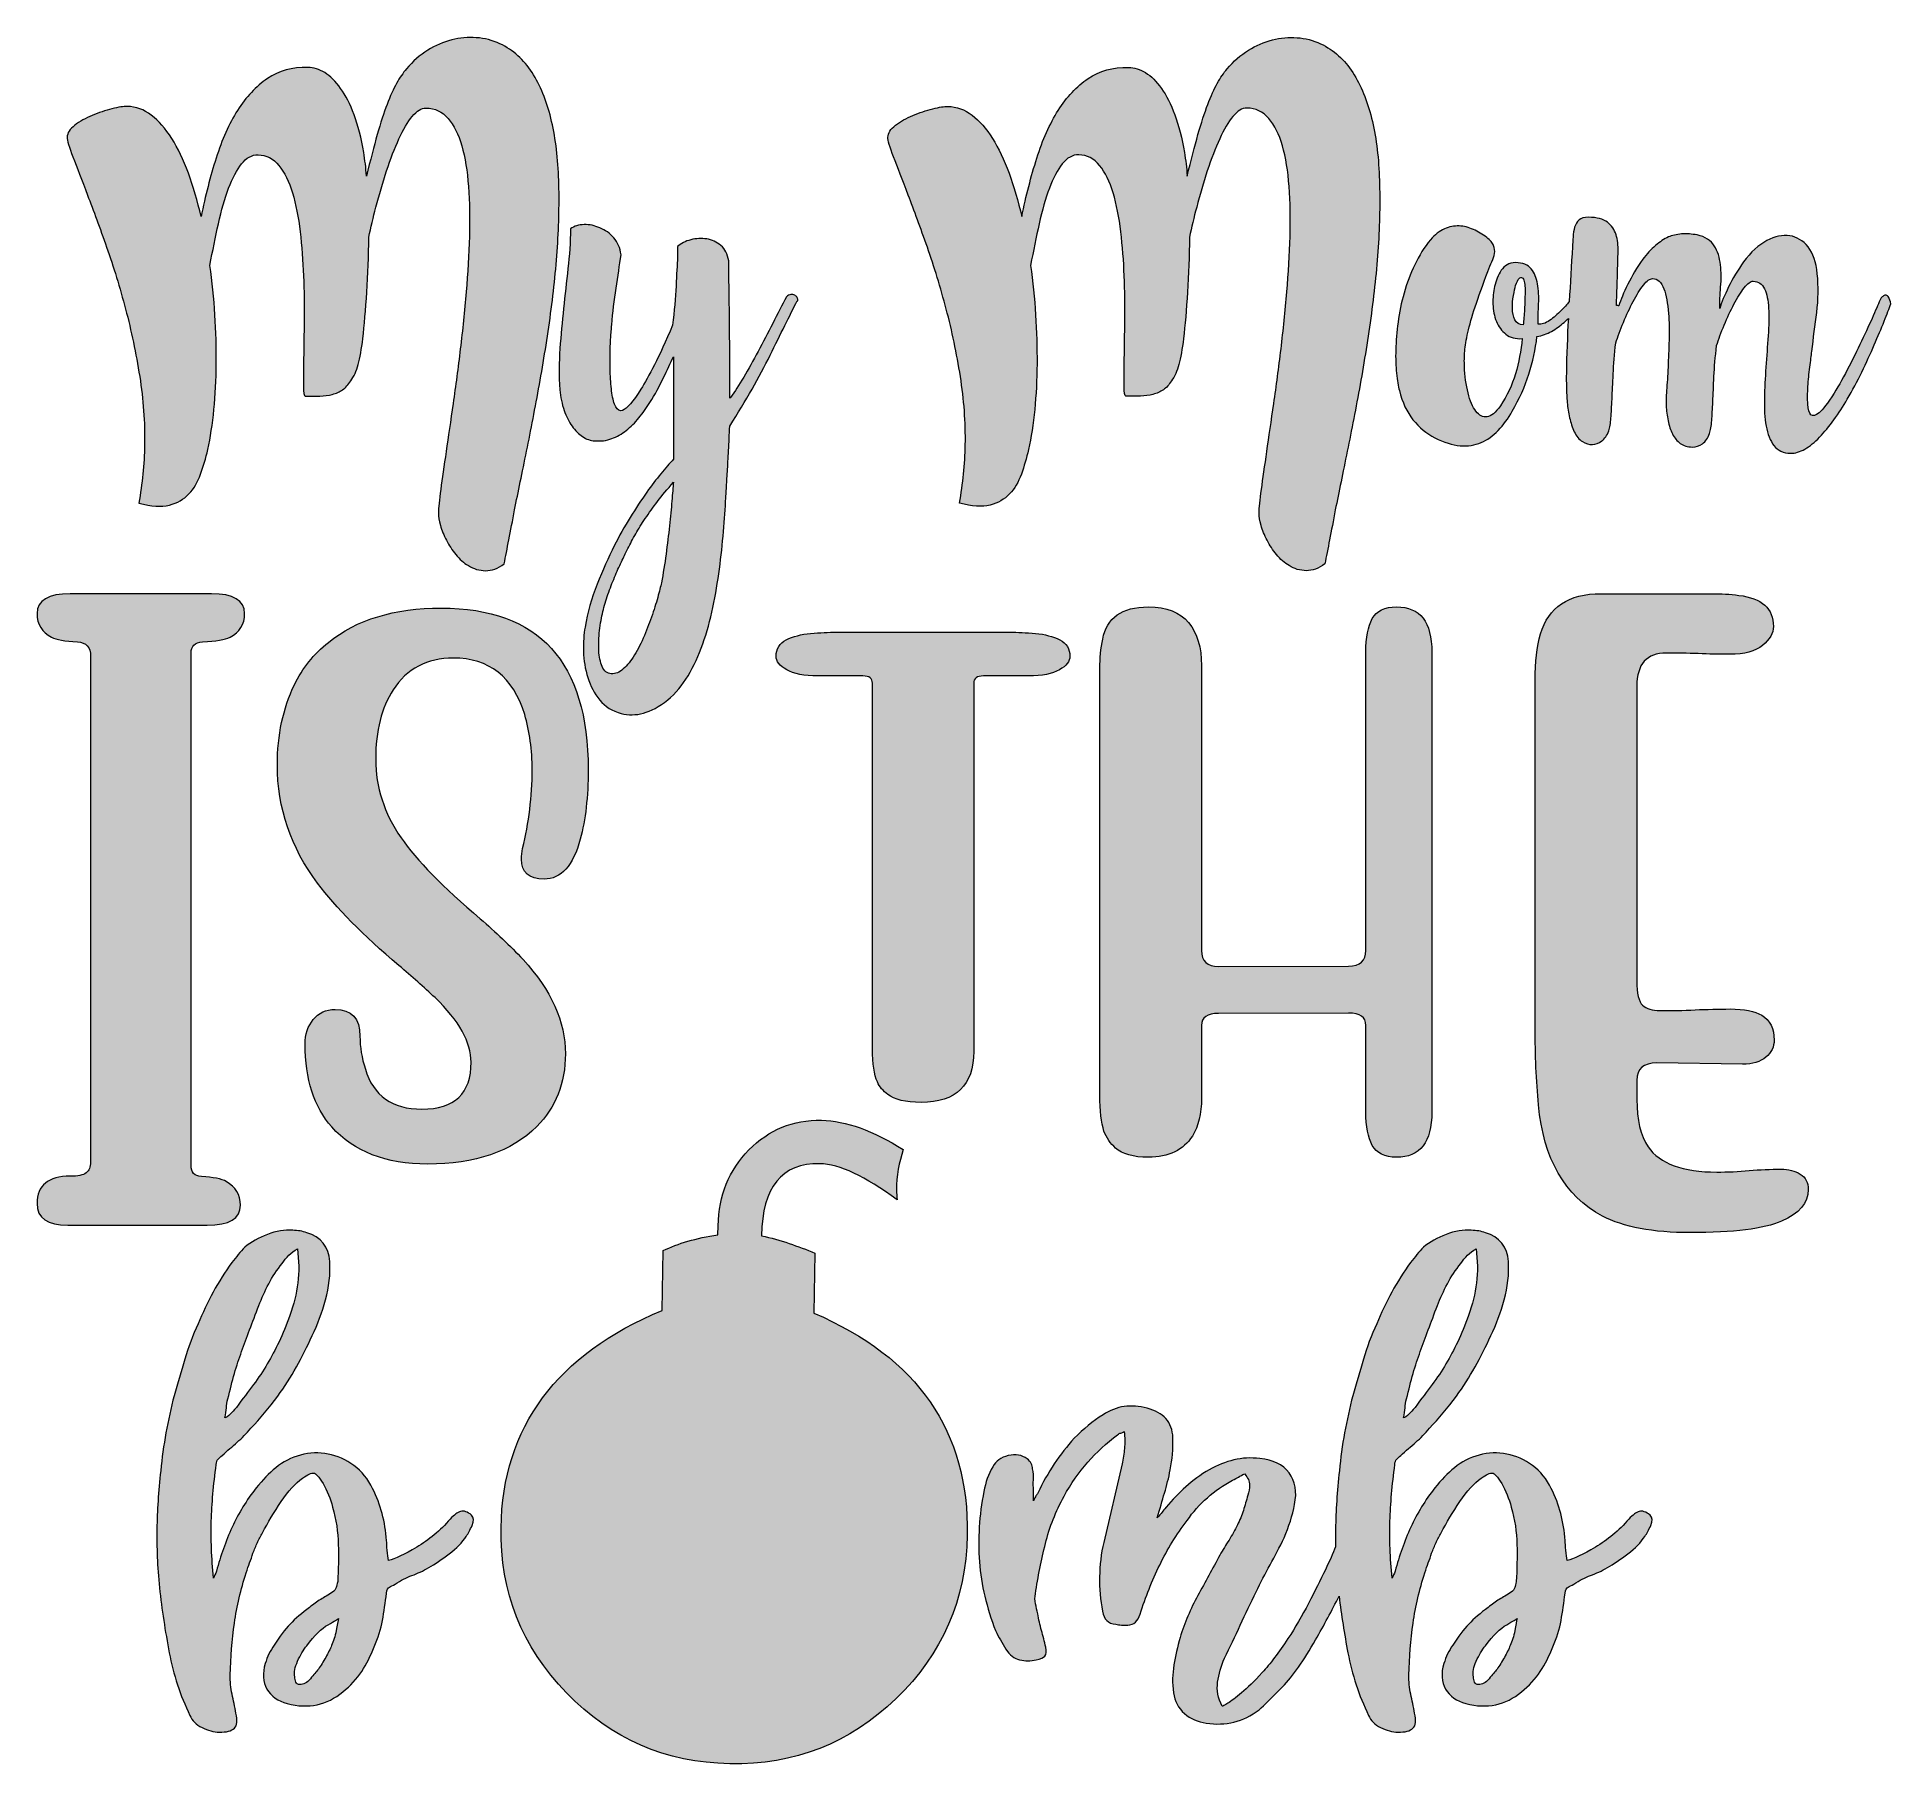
# Model space of a CAD drawing. Header units: inches. Extents: x 0.72 to 5.51, y -5.11 to -0.64.
import ezdxf

# ---------------------------------------------------------------- set-up
doc = ezdxf.new("R2010")
doc.units = ezdxf.units.IN
doc.header["$MEASUREMENT"] = 0
doc.layers.add('Layer 1', color=7, linetype='Continuous')

# ---------------------------------------------------------------- blocks, each defined once
blk = doc.blocks.new('block 2')
at = {"layer": 'Layer 1', "lineweight": 0}
for points, knots in [([(2.0712, -1.5508), (2.069, -1.5149), (2.0691, -1.4795), (2.0717, -1.4446), (2.0742, -1.4097), (2.0773, -1.375), (2.081, -1.3406), (2.0847, -1.3062), (2.0886, -1.2719), (2.0925, -1.2377), (2.0964, -1.2036), (2.0987, -1.1692), (2.0993, -1.1348), (2.1085, -1.1278), (2.1201, -1.1241), (2.134, -1.1239), (2.1479, -1.1237), (2.1616, -1.1264), (2.1751, -1.1322), (2.1887, -1.1379), (2.2006, -1.1466), (2.211, -1.1583), (2.2213, -1.1699), (2.2275, -1.1844), (2.2296, -1.2017), (2.2258, -1.2289), (2.2215, -1.2579), (2.2169, -1.2887), (2.2123, -1.3195), (2.2085, -1.351), (2.2056, -1.383), (2.205, -1.3878), (2.2043, -1.397), (2.2033, -1.4106), (2.2024, -1.4242), (2.2017, -1.4395), (2.2014, -1.4565), (2.2011, -1.4735), (2.2013, -1.4912), (2.2019, -1.5097), (2.2026, -1.5281), (2.204, -1.5448), (2.2061, -1.5597), (2.2082, -1.5745), (2.2115, -1.5863), (2.2159, -1.595), (2.2203, -1.6037), (2.2261, -1.6069), (2.2333, -1.6047), (2.2449, -1.6001), (2.2608, -1.5817), (2.281, -1.5495), (2.2908, -1.5334), (2.3026, -1.5123), (2.3162, -1.4862), (2.3298, -1.4601), (2.3454, -1.4261), (2.3629, -1.3843), (2.3673, -1.347), (2.3703, -1.3132), (2.3718, -1.2828), (2.3733, -1.2524), (2.3747, -1.2277), (2.376, -1.2086), (2.3761, -1.2038), (2.376, -1.1991), (2.3759, -1.1945), (2.3757, -1.19), (2.3757, -1.1853), (2.3757, -1.1805), (2.3845, -1.1726), (2.3958, -1.1668), (2.4098, -1.1632), (2.4237, -1.1596), (2.4375, -1.1589), (2.4511, -1.161), (2.4647, -1.1632), (2.477, -1.1688), (2.4878, -1.1778), (2.4987, -1.1869), (2.5054, -1.2003), (2.508, -1.218), (2.5079, -1.2195), (2.508, -1.2274), (2.5083, -1.2417), (2.5085, -1.2561), (2.5088, -1.2742), (2.5091, -1.296), (2.5094, -1.3178), (2.5097, -1.3418), (2.51, -1.3682), (2.5103, -1.3945), (2.5105, -1.4206), (2.5108, -1.4465), (2.5111, -1.4723), (2.5112, -1.4964), (2.5113, -1.5187), (2.5114, -1.5409), (2.5113, -1.559), (2.5111, -1.5729), (2.5111, -1.5729), (2.5133, -1.57), (2.5133, -1.57), (2.5236, -1.5563), (2.5348, -1.5392), (2.5469, -1.5186), (2.559, -1.4979), (2.5713, -1.4758), (2.584, -1.4521), (2.5966, -1.4283), (2.6092, -1.4041), (2.6218, -1.3795), (2.6345, -1.3548), (2.6463, -1.3318), (2.6572, -1.3104), (2.661, -1.3071), (2.6649, -1.3053), (2.6687, -1.3049), (2.6726, -1.3045), (2.6759, -1.305), (2.6788, -1.3065), (2.6816, -1.308), (2.6837, -1.3101), (2.6851, -1.3127), (2.6865, -1.3154), (2.6869, -1.3181), (2.6864, -1.321), (2.6864, -1.321), (2.685, -1.321), (2.685, -1.321), (2.6656, -1.3594), (2.6423, -1.4064), (2.615, -1.4619), (2.5877, -1.5175), (2.5529, -1.5784), (2.5106, -1.6447), (2.5097, -1.6667), (2.5087, -1.6877), (2.5077, -1.7078), (2.5066, -1.7279), (2.5056, -1.7462), (2.5046, -1.7627), (2.5035, -1.7792), (2.5027, -1.7933), (2.502, -1.8051), (2.5013, -1.8168), (2.5009, -1.8253), (2.5009, -1.8305), (2.4989, -1.8573), (2.4968, -1.8864), (2.4943, -1.9177), (2.4918, -1.949), (2.4884, -1.9812), (2.484, -2.0145), (2.4796, -2.0476), (2.474, -2.0807), (2.4672, -2.1136), (2.4604, -2.1465), (2.4517, -2.178), (2.4411, -2.208), (2.4305, -2.2379), (2.4179, -2.2654), (2.4031, -2.2903), (2.3883, -2.3151), (2.3707, -2.336), (2.3503, -2.3529), (2.3284, -2.3707), (2.3075, -2.3822), (2.2875, -2.3873), (2.2676, -2.3925), (2.2485, -2.3928), (2.2304, -2.3881), (2.2071, -2.382), (2.1885, -2.3704), (2.1746, -2.3534), (2.1608, -2.3364), (2.1505, -2.317), (2.1437, -2.2951), (2.1369, -2.2732), (2.1332, -2.2506), (2.1327, -2.2274), (2.1321, -2.2041), (2.1334, -2.1832), (2.1367, -2.1646), (2.1431, -2.1269), (2.1535, -2.0899), (2.168, -2.0538), (2.1825, -2.0177), (2.1972, -1.9847), (2.2121, -1.9548), (2.225, -1.9291), (2.2387, -1.9046), (2.2533, -1.8812), (2.2678, -1.8577), (2.2822, -1.8358), (2.2964, -1.8155), (2.3087, -1.7984), (2.3207, -1.7827), (2.3325, -1.7683), (2.3442, -1.7539), (2.3552, -1.7413), (2.3654, -1.7305), (2.3652, -1.6884), (2.3651, -1.6443), (2.3652, -1.5983), (2.3653, -1.5524), (2.3652, -1.5083), (2.365, -1.4662), (2.3576, -1.4814), (2.3489, -1.4996), (2.3389, -1.5207), (2.329, -1.5418), (2.3174, -1.563), (2.3041, -1.5843), (2.2952, -1.5981), (2.2857, -1.6112), (2.2757, -1.6237), (2.2657, -1.6362), (2.2548, -1.647), (2.2432, -1.6562), (2.2315, -1.6653), (2.219, -1.6724), (2.2055, -1.6774), (2.192, -1.6825), (2.1773, -1.6844), (2.1616, -1.6831), (2.1506, -1.6825), (2.1401, -1.6788), (2.1302, -1.6722), (2.1202, -1.6655), (2.1112, -1.6565), (2.103, -1.6451), (2.0948, -1.6337), (2.088, -1.6201), (2.0825, -1.6042), (2.077, -1.5883), (2.0733, -1.5705), (2.0712, -1.5508)], [0, 0, 0, 0, 1, 1, 1, 2, 2, 2, 3, 3, 3, 4, 4, 4, 5, 5, 5, 6, 6, 6, 7, 7, 7, 8, 8, 8, 9, 9, 9, 10, 10, 10, 11, 11, 11, 12, 12, 12, 13, 13, 13, 14, 14, 14, 15, 15, 15, 16, 16, 16, 17, 17, 17, 18, 18, 18, 19, 19, 19, 20, 20, 20, 21, 21, 21, 22, 22, 22, 23, 23, 23, 24, 24, 24, 25, 25, 25, 26, 26, 26, 27, 27, 27, 28, 28, 28, 29, 29, 29, 30, 30, 30, 31, 31, 31, 32, 32, 32, 33, 33, 33, 34, 34, 34, 35, 35, 35, 36, 36, 36, 37, 37, 37, 38, 38, 38, 39, 39, 39, 40, 40, 40, 41, 41, 41, 42, 42, 42, 43, 43, 43, 44, 44, 44, 45, 45, 45, 46, 46, 46, 47, 47, 47, 48, 48, 48, 49, 49, 49, 50, 50, 50, 51, 51, 51, 52, 52, 52, 53, 53, 53, 54, 54, 54, 55, 55, 55, 56, 56, 56, 57, 57, 57, 58, 58, 58, 59, 59, 59, 60, 60, 60, 61, 61, 61, 62, 62, 62, 63, 63, 63, 64, 64, 64, 65, 65, 65, 66, 66, 66, 67, 67, 67, 68, 68, 68, 69, 69, 69, 70, 70, 70, 71, 71, 71, 72, 72, 72, 73, 73, 73, 74, 74, 74, 75, 75, 75, 76, 76, 76, 77, 77, 77, 78, 78, 78, 79, 79, 79, 79]), ([(2.3651, -1.7901), (2.3495, -1.808), (2.3358, -1.8247), (2.324, -1.84), (2.3123, -1.8554), (2.3017, -1.8699), (2.2924, -1.8836), (2.283, -1.8973), (2.2748, -1.9106), (2.2676, -1.9234), (2.2605, -1.9362), (2.2536, -1.949), (2.2472, -1.9618), (2.2432, -1.9699), (2.2384, -1.9799), (2.2327, -1.9917), (2.227, -2.0036), (2.2211, -2.0166), (2.2151, -2.0306), (2.2091, -2.0446), (2.2034, -2.0592), (2.1978, -2.0744), (2.1923, -2.0897), (2.1877, -2.1047), (2.1841, -2.1195), (2.1805, -2.1333), (2.1775, -2.1491), (2.175, -2.1671), (2.1726, -2.185), (2.1715, -2.2023), (2.172, -2.2191), (2.1724, -2.2358), (2.1748, -2.2504), (2.1791, -2.2626), (2.1834, -2.2749), (2.1906, -2.2823), (2.2006, -2.2849), (2.2111, -2.287), (2.2215, -2.284), (2.2317, -2.2758), (2.2419, -2.2676), (2.2516, -2.2564), (2.261, -2.2422), (2.2703, -2.228), (2.279, -2.2117), (2.287, -2.1934), (2.2949, -2.1751), (2.3021, -2.1569), (2.3084, -2.1389), (2.3147, -2.1208), (2.32, -2.1039), (2.3244, -2.0881), (2.3287, -2.0724), (2.3319, -2.0598), (2.334, -2.0503), (2.3387, -2.0259), (2.3428, -2.0011), (2.3461, -1.9758), (2.3494, -1.9504), (2.3523, -1.9262), (2.3549, -1.903), (2.3574, -1.8798), (2.3595, -1.8585), (2.361, -1.8389), (2.3626, -1.8192), (2.3639, -1.803), (2.3651, -1.7901)], [0, 0, 0, 0, 1, 1, 1, 2, 2, 2, 3, 3, 3, 4, 4, 4, 5, 5, 5, 6, 6, 6, 7, 7, 7, 8, 8, 8, 9, 9, 9, 10, 10, 10, 11, 11, 11, 12, 12, 12, 13, 13, 13, 14, 14, 14, 15, 15, 15, 16, 16, 16, 17, 17, 17, 18, 18, 18, 19, 19, 19, 20, 20, 20, 21, 21, 21, 22, 22, 22, 22])]:
    blk.add_open_spline(points, degree=3, knots=knots, dxfattribs=at)
blk = doc.blocks.new('block 3')
at = {"layer": 'Layer 1', "lineweight": 0}
for points, knots in [([(5.5128, -1.329), (5.5083, -1.3404), (5.5024, -1.3554), (5.4951, -1.3739), (5.4879, -1.3925), (5.4794, -1.4129), (5.4697, -1.4352), (5.4599, -1.4576), (5.4492, -1.4808), (5.4376, -1.5051), (5.4259, -1.5293), (5.4134, -1.5528), (5.4001, -1.5755), (5.3892, -1.594), (5.3776, -1.6117), (5.3654, -1.6288), (5.3531, -1.6458), (5.3408, -1.6608), (5.3283, -1.6737), (5.3159, -1.6867), (5.3032, -1.6969), (5.2904, -1.7043), (5.2776, -1.7117), (5.2652, -1.7154), (5.2533, -1.7151), (5.2346, -1.7148), (5.2204, -1.7082), (5.2105, -1.6954), (5.2007, -1.6825), (5.1939, -1.6656), (5.1902, -1.6447), (5.1865, -1.6238), (5.185, -1.6001), (5.1857, -1.5736), (5.1864, -1.547), (5.1877, -1.52), (5.1896, -1.4925), (5.1916, -1.465), (5.1935, -1.438), (5.1954, -1.4114), (5.1973, -1.3849), (5.1977, -1.3612), (5.1966, -1.3403), (5.1955, -1.3195), (5.192, -1.3027), (5.186, -1.2899), (5.18, -1.2771), (5.1703, -1.2706), (5.1569, -1.2703), (5.1502, -1.2702), (5.1424, -1.2758), (5.1336, -1.2872), (5.1248, -1.2985), (5.1159, -1.3126), (5.107, -1.3294), (5.0981, -1.3463), (5.0897, -1.3643), (5.0817, -1.3836), (5.0737, -1.4028), (5.0671, -1.4206), (5.0621, -1.4367), (5.0587, -1.4659), (5.0564, -1.4925), (5.0553, -1.5167), (5.0541, -1.5409), (5.0532, -1.5625), (5.0524, -1.5816), (5.0515, -1.6008), (5.0507, -1.6172), (5.0497, -1.6308), (5.0487, -1.6444), (5.0468, -1.6555), (5.0437, -1.6641), (5.0397, -1.676), (5.0337, -1.6849), (5.0257, -1.6907), (5.0177, -1.6966), (5.0089, -1.6994), (4.9993, -1.6992), (4.9869, -1.699), (4.9765, -1.6958), (4.9682, -1.6897), (4.96, -1.6836), (4.9533, -1.6754), (4.9482, -1.6653), (4.9431, -1.6551), (4.9392, -1.6437), (4.9366, -1.631), (4.9339, -1.6182), (4.9322, -1.6052), (4.9315, -1.5917), (4.9312, -1.5836), (4.9316, -1.5706), (4.9329, -1.5526), (4.9342, -1.5347), (4.9354, -1.5146), (4.9365, -1.4924), (4.9376, -1.4701), (4.9385, -1.4468), (4.9391, -1.4224), (4.9398, -1.398), (4.9394, -1.375), (4.9378, -1.3534), (4.9359, -1.328), (4.9318, -1.3067), (4.9257, -1.2896), (4.9195, -1.2725), (4.9097, -1.2639), (4.8963, -1.2636), (4.8896, -1.2635), (4.8818, -1.2691), (4.873, -1.2805), (4.8642, -1.2918), (4.8554, -1.3059), (4.8464, -1.3227), (4.8375, -1.3396), (4.8291, -1.3576), (4.8211, -1.3769), (4.8131, -1.3961), (4.8065, -1.4139), (4.8015, -1.43), (4.7981, -1.4592), (4.7958, -1.4858), (4.7947, -1.51), (4.7936, -1.5342), (4.7926, -1.5558), (4.7918, -1.5749), (4.7909, -1.5941), (4.7901, -1.6105), (4.7891, -1.6241), (4.7882, -1.6377), (4.7862, -1.6488), (4.7831, -1.6574), (4.7791, -1.6688), (4.7732, -1.6774), (4.7655, -1.6833), (4.7577, -1.6891), (4.7495, -1.6922), (4.7409, -1.6926), (4.7323, -1.6929), (4.7237, -1.6903), (4.7152, -1.6849), (4.7066, -1.6795), (4.6996, -1.671), (4.6941, -1.6594), (4.689, -1.6483), (4.685, -1.6363), (4.6821, -1.6233), (4.6792, -1.6103), (4.6772, -1.5972), (4.676, -1.5841), (4.6748, -1.5709), (4.674, -1.5578), (4.6738, -1.5449), (4.6735, -1.5319), (4.6735, -1.5197), (4.6737, -1.5082), (4.6745, -1.4607), (4.6763, -1.4135), (4.6788, -1.3667), (4.6752, -1.3701), (4.6717, -1.3735), (4.668, -1.3767), (4.6578, -1.3857), (4.6469, -1.3934), (4.6353, -1.3999), (4.6237, -1.4064), (4.6111, -1.4109), (4.5977, -1.4136), (4.5938, -1.4466), (4.5867, -1.479), (4.5766, -1.5109), (4.5664, -1.5428), (4.5522, -1.5746), (4.534, -1.6064), (4.5231, -1.6254), (4.511, -1.6419), (4.4976, -1.656), (4.4841, -1.6702), (4.4694, -1.6807), (4.4532, -1.6876), (4.437, -1.6945), (4.419, -1.6972), (4.3992, -1.6956), (4.3794, -1.6941), (4.3576, -1.6873), (4.3338, -1.6754), (4.312, -1.664), (4.2931, -1.6484), (4.2772, -1.6285), (4.2613, -1.6086), (4.2495, -1.5835), (4.2419, -1.5532), (4.2387, -1.5416), (4.2362, -1.5267), (4.2344, -1.5085), (4.2326, -1.4903), (4.232, -1.4699), (4.2326, -1.4474), (4.2332, -1.4249), (4.2352, -1.4012), (4.2385, -1.3761), (4.2418, -1.351), (4.247, -1.3259), (4.2542, -1.3009), (4.2613, -1.2759), (4.2705, -1.2516), (4.2817, -1.2278), (4.2929, -1.2041), (4.3065, -1.1825), (4.3227, -1.1632), (4.3339, -1.15), (4.3458, -1.1406), (4.3584, -1.1351), (4.3709, -1.1295), (4.3835, -1.127), (4.3962, -1.1275), (4.4089, -1.1279), (4.4213, -1.1309), (4.4334, -1.1364), (4.4455, -1.1419), (4.457, -1.1488), (4.4679, -1.1571), (4.4768, -1.1644), (4.4827, -1.1715), (4.4854, -1.1782), (4.4882, -1.185), (4.489, -1.1917), (4.488, -1.1984), (4.4869, -1.2051), (4.4846, -1.2122), (4.4811, -1.2198), (4.4776, -1.2274), (4.4741, -1.2357), (4.4706, -1.2448), (4.4571, -1.2804), (4.4461, -1.311), (4.4378, -1.3365), (4.4294, -1.3619), (4.4232, -1.3841), (4.419, -1.4029), (4.4149, -1.4218), (4.4122, -1.438), (4.411, -1.4516), (4.4098, -1.4653), (4.4096, -1.4781), (4.4103, -1.49), (4.4113, -1.5154), (4.4144, -1.5385), (4.4195, -1.5591), (4.4247, -1.5798), (4.4315, -1.5956), (4.4399, -1.6065), (4.4483, -1.6175), (4.4579, -1.6223), (4.4687, -1.621), (4.4795, -1.6198), (4.4911, -1.6102), (4.5034, -1.5922), (4.5205, -1.5667), (4.5335, -1.5392), (4.5421, -1.5099), (4.5508, -1.4806), (4.5566, -1.4502), (4.5595, -1.4187), (4.5423, -1.4198), (4.5282, -1.4161), (4.5173, -1.4075), (4.5065, -1.399), (4.4983, -1.3878), (4.4928, -1.3741), (4.4873, -1.3603), (4.4843, -1.3454), (4.4839, -1.3294), (4.4834, -1.3133), (4.4848, -1.2981), (4.4879, -1.2838), (4.4899, -1.2767), (4.4923, -1.2694), (4.4951, -1.2621), (4.4979, -1.2547), (4.5013, -1.248), (4.5055, -1.2421), (4.5097, -1.2362), (4.5147, -1.2314), (4.5205, -1.2277), (4.5263, -1.2239), (4.5335, -1.2221), (4.5421, -1.2223), (4.5608, -1.2226), (4.5743, -1.228), (4.5828, -1.2384), (4.5912, -1.2489), (4.5967, -1.2619), (4.5993, -1.2775), (4.6019, -1.2931), (4.6028, -1.3103), (4.602, -1.3289), (4.6012, -1.3476), (4.6007, -1.3651), (4.6004, -1.3813), (4.6099, -1.3824), (4.6199, -1.3793), (4.6304, -1.3718), (4.6408, -1.3643), (4.6508, -1.3557), (4.6603, -1.3461), (4.6681, -1.3382), (4.6749, -1.3305), (4.6811, -1.323), (4.6838, -1.276), (4.6866, -1.2288), (4.6895, -1.181), (4.6901, -1.1734), (4.6906, -1.165), (4.691, -1.1559), (4.6914, -1.1468), (4.6927, -1.1385), (4.695, -1.1308), (4.6973, -1.1232), (4.7011, -1.117), (4.7065, -1.112), (4.7118, -1.1071), (4.72, -1.1047), (4.731, -1.1049), (4.753, -1.1053), (4.7694, -1.1096), (4.78, -1.118), (4.7906, -1.1263), (4.798, -1.137), (4.8021, -1.15), (4.8061, -1.163), (4.8079, -1.1776), (4.8074, -1.1939), (4.8069, -1.2101), (4.8065, -1.2264), (4.8062, -1.2427), (4.8061, -1.2479), (4.8059, -1.2546), (4.8055, -1.2628), (4.8051, -1.2709), (4.8048, -1.2793), (4.8047, -1.2879), (4.8045, -1.2965), (4.8043, -1.3049), (4.8039, -1.313), (4.8035, -1.3212), (4.8033, -1.3278), (4.8032, -1.3331), (4.8041, -1.3331), (4.8052, -1.3333), (4.8064, -1.3335), (4.8076, -1.3338), (4.8087, -1.3339), (4.8096, -1.3339), (4.8142, -1.3187), (4.8218, -1.3002), (4.8325, -1.2783), (4.8432, -1.2565), (4.8561, -1.2349), (4.8713, -1.2136), (4.8816, -1.1999), (4.8925, -1.1882), (4.9039, -1.1783), (4.9153, -1.1685), (4.9266, -1.161), (4.9377, -1.1559), (4.9469, -1.1518), (4.9582, -1.1492), (4.9716, -1.1482), (4.985, -1.1473), (4.9984, -1.1481), (5.0118, -1.1507), (5.0327, -1.1554), (5.0475, -1.1648), (5.0562, -1.1788), (5.0648, -1.1929), (5.0701, -1.2091), (5.0722, -1.2276), (5.0742, -1.246), (5.0744, -1.2653), (5.0726, -1.2854), (5.0708, -1.3055), (5.07, -1.3239), (5.0702, -1.3406), (5.0748, -1.3254), (5.0824, -1.3069), (5.0931, -1.285), (5.1037, -1.2632), (5.1167, -1.2416), (5.1319, -1.2204), (5.1506, -1.1948), (5.1705, -1.1765), (5.1918, -1.1654), (5.213, -1.1543), (5.2328, -1.1501), (5.2512, -1.1528), (5.2696, -1.1555), (5.2854, -1.1651), (5.2985, -1.1816), (5.3116, -1.1981), (5.3196, -1.2212), (5.3224, -1.251), (5.3257, -1.2845), (5.3252, -1.3178), (5.321, -1.3508), (5.3169, -1.3837), (5.3126, -1.4174), (5.3081, -1.4518), (5.307, -1.4623), (5.3053, -1.4759), (5.3031, -1.4927), (5.3009, -1.5094), (5.2993, -1.5261), (5.2983, -1.5428), (5.2973, -1.5596), (5.2971, -1.5748), (5.2979, -1.5884), (5.2986, -1.6021), (5.3013, -1.6111), (5.306, -1.6155), (5.3107, -1.6199), (5.3178, -1.6182), (5.3273, -1.6105), (5.3368, -1.6028), (5.3496, -1.5859), (5.3659, -1.5598), (5.3787, -1.539), (5.3916, -1.5157), (5.4048, -1.4901), (5.4179, -1.4645), (5.4301, -1.4398), (5.4413, -1.4161), (5.4525, -1.3923), (5.4622, -1.3711), (5.4704, -1.3523), (5.4786, -1.3335), (5.4842, -1.3206), (5.4872, -1.3134), (5.4892, -1.3116), (5.4913, -1.3098), (5.4938, -1.3082), (5.4962, -1.3065), (5.4985, -1.306), (5.5006, -1.3065), (5.5028, -1.307), (5.5049, -1.309), (5.507, -1.3124), (5.5091, -1.3157), (5.511, -1.3213), (5.5128, -1.329)], [0, 0, 0, 0, 1, 1, 1, 2, 2, 2, 3, 3, 3, 4, 4, 4, 5, 5, 5, 6, 6, 6, 7, 7, 7, 8, 8, 8, 9, 9, 9, 10, 10, 10, 11, 11, 11, 12, 12, 12, 13, 13, 13, 14, 14, 14, 15, 15, 15, 16, 16, 16, 17, 17, 17, 18, 18, 18, 19, 19, 19, 20, 20, 20, 21, 21, 21, 22, 22, 22, 23, 23, 23, 24, 24, 24, 25, 25, 25, 26, 26, 26, 27, 27, 27, 28, 28, 28, 29, 29, 29, 30, 30, 30, 31, 31, 31, 32, 32, 32, 33, 33, 33, 34, 34, 34, 35, 35, 35, 36, 36, 36, 37, 37, 37, 38, 38, 38, 39, 39, 39, 40, 40, 40, 41, 41, 41, 42, 42, 42, 43, 43, 43, 44, 44, 44, 45, 45, 45, 46, 46, 46, 47, 47, 47, 48, 48, 48, 49, 49, 49, 50, 50, 50, 51, 51, 51, 52, 52, 52, 53, 53, 53, 54, 54, 54, 55, 55, 55, 56, 56, 56, 57, 57, 57, 58, 58, 58, 59, 59, 59, 60, 60, 60, 61, 61, 61, 62, 62, 62, 63, 63, 63, 64, 64, 64, 65, 65, 65, 66, 66, 66, 67, 67, 67, 68, 68, 68, 69, 69, 69, 70, 70, 70, 71, 71, 71, 72, 72, 72, 73, 73, 73, 74, 74, 74, 75, 75, 75, 76, 76, 76, 77, 77, 77, 78, 78, 78, 79, 79, 79, 80, 80, 80, 81, 81, 81, 82, 82, 82, 83, 83, 83, 84, 84, 84, 85, 85, 85, 86, 86, 86, 87, 87, 87, 88, 88, 88, 89, 89, 89, 90, 90, 90, 91, 91, 91, 92, 92, 92, 93, 93, 93, 94, 94, 94, 95, 95, 95, 96, 96, 96, 97, 97, 97, 98, 98, 98, 99, 99, 99, 100, 100, 100, 101, 101, 101, 102, 102, 102, 103, 103, 103, 104, 104, 104, 105, 105, 105, 106, 106, 106, 107, 107, 107, 108, 108, 108, 109, 109, 109, 110, 110, 110, 111, 111, 111, 112, 112, 112, 113, 113, 113, 114, 114, 114, 115, 115, 115, 116, 116, 116, 117, 117, 117, 118, 118, 118, 119, 119, 119, 120, 120, 120, 121, 121, 121, 122, 122, 122, 123, 123, 123, 124, 124, 124, 125, 125, 125, 126, 126, 126, 127, 127, 127, 128, 128, 128, 129, 129, 129, 130, 130, 130, 131, 131, 131, 132, 132, 132, 133, 133, 133, 134, 134, 134, 135, 135, 135, 136, 136, 136, 137, 137, 137, 138, 138, 138, 139, 139, 139, 140, 140, 140, 141, 141, 141, 142, 142, 142, 143, 143, 143, 144, 144, 144, 145, 145, 145, 146, 146, 146, 147, 147, 147, 148, 148, 148, 149, 149, 149, 150, 150, 150, 150]), ([(4.5668, -1.2874), (4.5669, -1.2811), (4.5663, -1.2756), (4.565, -1.2708), (4.5636, -1.266), (4.5618, -1.2629), (4.5594, -1.2614), (4.557, -1.2599), (4.5544, -1.2606), (4.5515, -1.2634), (4.5485, -1.2662), (4.5456, -1.2722), (4.5425, -1.2812), (4.541, -1.2874), (4.5392, -1.2961), (4.537, -1.3073), (4.5349, -1.3185), (4.534, -1.3296), (4.5343, -1.3407), (4.5346, -1.3517), (4.5367, -1.3614), (4.5406, -1.3699), (4.5445, -1.3783), (4.5518, -1.3829), (4.5623, -1.3835), (4.5635, -1.3711), (4.5645, -1.3576), (4.5655, -1.343), (4.5665, -1.3284), (4.5669, -1.3099), (4.5668, -1.2874)], [0, 0, 0, 0, 1, 1, 1, 2, 2, 2, 3, 3, 3, 4, 4, 4, 5, 5, 5, 6, 6, 6, 7, 7, 7, 8, 8, 8, 9, 9, 9, 10, 10, 10, 10])]:
    blk.add_open_spline(points, degree=3, knots=knots, dxfattribs=at)
blk = doc.blocks.new('block 4')
at = {"layer": 'Layer 1', "lineweight": 0}
for points, knots in [([(1.8432, -4.461), (1.8492, -4.4673), (1.8497, -4.4762), (1.8446, -4.4877), (1.8395, -4.4992), (1.8344, -4.5086), (1.8294, -4.5159), (1.8193, -4.5316), (1.8047, -4.5466), (1.7855, -4.561), (1.7663, -4.5753), (1.7486, -4.5873), (1.7326, -4.5967), (1.7178, -4.6051), (1.7032, -4.6118), (1.6891, -4.6171), (1.6749, -4.6224), (1.6604, -4.6297), (1.6456, -4.6393), (1.6394, -4.6428), (1.6345, -4.6455), (1.6308, -4.6473), (1.6271, -4.649), (1.6245, -4.6542), (1.6232, -4.6627), (1.6203, -4.6872), (1.6168, -4.7107), (1.6128, -4.7332), (1.6087, -4.7558), (1.6016, -4.7786), (1.5914, -4.8016), (1.5824, -4.8247), (1.5716, -4.846), (1.5591, -4.8653), (1.5465, -4.8847), (1.5303, -4.9021), (1.5104, -4.9177), (1.4695, -4.9524), (1.4216, -4.9626), (1.3668, -4.9482), (1.3424, -4.9417), (1.3249, -4.9291), (1.3142, -4.9106), (1.3035, -4.8921), (1.3021, -4.87), (1.3098, -4.8445), (1.3124, -4.836), (1.3156, -4.8278), (1.3195, -4.8199), (1.3233, -4.812), (1.3277, -4.8044), (1.3327, -4.7971), (1.3465, -4.7754), (1.3603, -4.7572), (1.374, -4.7428), (1.3877, -4.7284), (1.4045, -4.714), (1.4243, -4.6996), (1.4342, -4.6913), (1.4439, -4.6844), (1.4531, -4.679), (1.4624, -4.6737), (1.4726, -4.6675), (1.4837, -4.6603), (1.4887, -4.6567), (1.4918, -4.6528), (1.4931, -4.6485), (1.4944, -4.6443), (1.4957, -4.6391), (1.4971, -4.633), (1.4988, -4.6012), (1.4994, -4.5691), (1.4987, -4.5367), (1.4981, -4.5043), (1.4931, -4.4721), (1.4839, -4.4401), (1.4782, -4.418), (1.47, -4.3976), (1.4593, -4.3791), (1.4486, -4.3618), (1.4405, -4.3528), (1.435, -4.3521), (1.4295, -4.3514), (1.4199, -4.3558), (1.4063, -4.3653), (1.3877, -4.3785), (1.3693, -4.3986), (1.3511, -4.4258), (1.3329, -4.4531), (1.3168, -4.48), (1.3029, -4.5067), (1.2978, -4.5152), (1.2934, -4.5236), (1.2896, -4.5321), (1.2858, -4.5406), (1.282, -4.5497), (1.2781, -4.5594), (1.2755, -4.568), (1.2726, -4.5762), (1.2694, -4.5841), (1.2662, -4.592), (1.2633, -4.6008), (1.2607, -4.6105), (1.2465, -4.6531), (1.2363, -4.6964), (1.23, -4.7403), (1.2237, -4.7842), (1.2202, -4.8288), (1.2194, -4.8741), (1.2191, -4.8912), (1.2207, -4.9077), (1.224, -4.9237), (1.2274, -4.9396), (1.2308, -4.9562), (1.2342, -4.9734), (1.2387, -4.9919), (1.2373, -5.0047), (1.2299, -5.0119), (1.2224, -5.0191), (1.2095, -5.0225), (1.1911, -5.0222), (1.1765, -5.022), (1.1615, -5.018), (1.1464, -5.0104), (1.1312, -5.0028), (1.1207, -4.9922), (1.1148, -4.9787), (1.09, -4.9269), (1.0723, -4.8731), (1.0617, -4.8172), (1.051, -4.7613), (1.0425, -4.7052), (1.0362, -4.6488), (1.031, -4.5937), (1.0288, -4.5429), (1.0296, -4.4964), (1.0304, -4.4499), (1.0338, -4.3998), (1.0396, -4.3461), (1.0426, -4.3131), (1.0472, -4.2805), (1.0532, -4.2481), (1.0593, -4.2158), (1.0663, -4.1839), (1.0742, -4.1522), (1.0833, -4.1205), (1.0924, -4.0892), (1.1015, -4.0581), (1.1106, -4.0271), (1.1222, -3.9964), (1.1362, -3.9661), (1.1477, -3.9381), (1.1607, -3.9108), (1.1752, -3.8842), (1.1897, -3.8575), (1.2058, -3.8321), (1.2233, -3.8079), (1.2296, -3.8007), (1.2352, -3.7938), (1.2402, -3.7871), (1.2452, -3.7805), (1.2508, -3.7742), (1.2571, -3.7681), (1.2732, -3.755), (1.2926, -3.744), (1.3155, -3.7352), (1.3382, -3.7264), (1.36, -3.7228), (1.3808, -3.7244), (1.3942, -3.7247), (1.4064, -3.7267), (1.4174, -3.7306), (1.4539, -3.7422), (1.4736, -3.767), (1.4766, -3.805), (1.4785, -3.8381), (1.4749, -3.871), (1.4657, -3.9039), (1.4566, -3.9368), (1.445, -3.9678), (1.4311, -3.9969), (1.4183, -4.0248), (1.4047, -4.0518), (1.3902, -4.0779), (1.3757, -4.1039), (1.3596, -4.129), (1.3421, -4.1532), (1.3196, -4.1834), (1.2964, -4.2111), (1.2728, -4.2364), (1.2615, -4.2496), (1.2497, -4.2617), (1.2373, -4.2725), (1.2248, -4.2832), (1.2118, -4.2947), (1.1981, -4.3066), (1.1944, -4.3102), (1.1909, -4.3136), (1.1879, -4.3166), (1.1847, -4.3196), (1.1831, -4.3241), (1.183, -4.3302), (1.176, -4.3827), (1.1718, -4.4316), (1.1704, -4.4768), (1.169, -4.5221), (1.1709, -4.5711), (1.1761, -4.6237), (1.1786, -4.6189), (1.1811, -4.6128), (1.1837, -4.6055), (1.1942, -4.5666), (1.2077, -4.5289), (1.2242, -4.4924), (1.2408, -4.456), (1.2615, -4.4222), (1.2866, -4.3908), (1.3028, -4.3703), (1.3196, -4.3528), (1.337, -4.3384), (1.3557, -4.3229), (1.377, -4.3119), (1.4009, -4.3056), (1.4249, -4.2993), (1.4488, -4.2985), (1.4725, -4.3032), (1.4963, -4.3079), (1.5184, -4.3177), (1.539, -4.3328), (1.5595, -4.3478), (1.5757, -4.3677), (1.5875, -4.3923), (1.5982, -4.4134), (1.6063, -4.4349), (1.6121, -4.457), (1.6178, -4.4791), (1.6217, -4.5025), (1.6237, -4.527), (1.6236, -4.5331), (1.6241, -4.5413), (1.6251, -4.5517), (1.6261, -4.5622), (1.6272, -4.571), (1.6283, -4.5784), (1.6455, -4.5738), (1.6699, -4.5623), (1.7014, -4.5439), (1.7329, -4.5255), (1.7618, -4.5012), (1.788, -4.4711), (1.798, -4.4602), (1.8069, -4.4537), (1.815, -4.4514), (1.8229, -4.4491), (1.8324, -4.4523), (1.8432, -4.461)], [0, 0, 0, 0, 1, 1, 1, 2, 2, 2, 3, 3, 3, 4, 4, 4, 5, 5, 5, 6, 6, 6, 7, 7, 7, 8, 8, 8, 9, 9, 9, 10, 10, 10, 11, 11, 11, 12, 12, 12, 13, 13, 13, 14, 14, 14, 15, 15, 15, 16, 16, 16, 17, 17, 17, 18, 18, 18, 19, 19, 19, 20, 20, 20, 21, 21, 21, 22, 22, 22, 23, 23, 23, 24, 24, 24, 25, 25, 25, 26, 26, 26, 27, 27, 27, 28, 28, 28, 29, 29, 29, 30, 30, 30, 31, 31, 31, 32, 32, 32, 33, 33, 33, 34, 34, 34, 35, 35, 35, 36, 36, 36, 37, 37, 37, 38, 38, 38, 39, 39, 39, 40, 40, 40, 41, 41, 41, 42, 42, 42, 43, 43, 43, 44, 44, 44, 45, 45, 45, 46, 46, 46, 47, 47, 47, 48, 48, 48, 49, 49, 49, 50, 50, 50, 51, 51, 51, 52, 52, 52, 53, 53, 53, 54, 54, 54, 55, 55, 55, 56, 56, 56, 57, 57, 57, 58, 58, 58, 59, 59, 59, 60, 60, 60, 61, 61, 61, 62, 62, 62, 63, 63, 63, 64, 64, 64, 65, 65, 65, 66, 66, 66, 67, 67, 67, 68, 68, 68, 69, 69, 69, 70, 70, 70, 71, 71, 71, 72, 72, 72, 73, 73, 73, 74, 74, 74, 75, 75, 75, 76, 76, 76, 77, 77, 77, 78, 78, 78, 79, 79, 79, 80, 80, 80, 81, 81, 81, 82, 82, 82, 83, 83, 83, 84, 84, 84, 85, 85, 85, 85]), ([(1.2053, -4.2095), (1.2078, -4.2095), (1.213, -4.2057), (1.2211, -4.1978), (1.2292, -4.19), (1.2339, -4.1849), (1.2352, -4.1825), (1.2514, -4.1608), (1.2662, -4.1411), (1.2793, -4.1236), (1.2925, -4.1061), (1.3044, -4.0883), (1.3151, -4.0701), (1.3258, -4.0519), (1.3359, -4.0329), (1.3455, -4.0128), (1.355, -3.9928), (1.3643, -3.97), (1.3733, -3.9445), (1.3835, -3.9166), (1.3904, -3.8885), (1.394, -3.8604), (1.3975, -3.8324), (1.3971, -3.803), (1.3928, -3.7723), (1.3767, -3.7819), (1.3636, -3.7945), (1.3536, -3.8102), (1.3398, -3.8271), (1.3282, -3.8446), (1.3187, -3.8628), (1.3092, -3.881), (1.3006, -3.8998), (1.293, -3.9192), (1.2763, -3.963), (1.2615, -4.0025), (1.2487, -4.0378), (1.2358, -4.073), (1.2241, -4.1138), (1.2135, -4.1601), (1.2109, -4.1686), (1.2096, -4.1765), (1.2094, -4.1839), (1.2093, -4.1912), (1.2079, -4.1998), (1.2053, -4.2095)], [0, 0, 0, 0, 1, 1, 1, 2, 2, 2, 3, 3, 3, 4, 4, 4, 5, 5, 5, 6, 6, 6, 7, 7, 7, 8, 8, 8, 9, 9, 9, 10, 10, 10, 11, 11, 11, 12, 12, 12, 13, 13, 13, 14, 14, 14, 15, 15, 15, 15]), ([(1.4991, -4.7285), (1.4978, -4.7297), (1.4889, -4.735), (1.4722, -4.7445), (1.4555, -4.754), (1.4371, -4.7721), (1.4171, -4.7986), (1.4083, -4.8095), (1.4004, -4.8228), (1.3935, -4.8386), (1.3864, -4.8544), (1.3841, -4.8678), (1.3863, -4.8788), (1.3862, -4.8837), (1.3871, -4.8883), (1.3888, -4.8926), (1.3906, -4.8969), (1.3939, -4.8991), (1.3988, -4.8992), (1.4086, -4.8994), (1.4179, -4.8943), (1.4266, -4.8841), (1.4353, -4.8739), (1.4422, -4.8657), (1.4472, -4.8597), (1.4535, -4.85), (1.4598, -4.8397), (1.4661, -4.8288), (1.4724, -4.8179), (1.4775, -4.8076), (1.4813, -4.7979), (1.4864, -4.787), (1.4903, -4.7742), (1.493, -4.7596), (1.4957, -4.7449), (1.4977, -4.7346), (1.4991, -4.7285)], [0, 0, 0, 0, 1, 1, 1, 2, 2, 2, 3, 3, 3, 4, 4, 4, 5, 5, 5, 6, 6, 6, 7, 7, 7, 8, 8, 8, 9, 9, 9, 10, 10, 10, 11, 11, 11, 12, 12, 12, 12])]:
    blk.add_open_spline(points, degree=3, knots=knots, dxfattribs=at)
blk = doc.blocks.new('block 5')
at = {"layer": 'Layer 1', "lineweight": 0}
for points, knots in [([(4.8905, -4.461), (4.8965, -4.4673), (4.8969, -4.4762), (4.8919, -4.4877), (4.8868, -4.4992), (4.8817, -4.5086), (4.8767, -4.5159), (4.8666, -4.5316), (4.852, -4.5466), (4.8328, -4.561), (4.8135, -4.5753), (4.7959, -4.5873), (4.7799, -4.5967), (4.765, -4.6051), (4.7505, -4.6118), (4.7364, -4.6171), (4.7222, -4.6224), (4.7077, -4.6297), (4.6929, -4.6393), (4.6867, -4.6428), (4.6817, -4.6455), (4.678, -4.6473), (4.6743, -4.649), (4.6718, -4.6542), (4.6704, -4.6627), (4.6675, -4.6872), (4.6641, -4.7107), (4.66, -4.7332), (4.656, -4.7558), (4.6488, -4.7786), (4.6386, -4.8016), (4.6297, -4.8247), (4.6189, -4.846), (4.6063, -4.8653), (4.5938, -4.8847), (4.5775, -4.9021), (4.5577, -4.9177), (4.5167, -4.9524), (4.4688, -4.9626), (4.414, -4.9482), (4.3897, -4.9417), (4.3722, -4.9291), (4.3615, -4.9106), (4.3508, -4.8921), (4.3493, -4.87), (4.3571, -4.8445), (4.3597, -4.836), (4.3629, -4.8278), (4.3667, -4.8199), (4.3705, -4.812), (4.3749, -4.8044), (4.38, -4.7971), (4.3938, -4.7754), (4.4076, -4.7572), (4.4213, -4.7428), (4.435, -4.7284), (4.4518, -4.714), (4.4716, -4.6996), (4.4815, -4.6913), (4.4911, -4.6844), (4.5004, -4.679), (4.5097, -4.6737), (4.5199, -4.6675), (4.531, -4.6603), (4.5359, -4.6567), (4.5391, -4.6528), (4.5404, -4.6485), (4.5417, -4.6443), (4.543, -4.6391), (4.5443, -4.633), (4.5461, -4.6012), (4.5466, -4.5691), (4.546, -4.5367), (4.5453, -4.5043), (4.5404, -4.4721), (4.5312, -4.4401), (4.5254, -4.418), (4.5172, -4.3976), (4.5066, -4.3791), (4.4958, -4.3618), (4.4877, -4.3528), (4.4822, -4.3521), (4.4768, -4.3514), (4.4672, -4.3558), (4.4536, -4.3653), (4.435, -4.3785), (4.4166, -4.3986), (4.3984, -4.4258), (4.3802, -4.4531), (4.3641, -4.48), (4.3502, -4.5067), (4.3451, -4.5152), (4.3407, -4.5236), (4.3369, -4.5321), (4.3331, -4.5406), (4.3292, -4.5497), (4.3254, -4.5594), (4.3228, -4.568), (4.3199, -4.5762), (4.3167, -4.5841), (4.3135, -4.592), (4.3106, -4.6008), (4.308, -4.6105), (4.2938, -4.6531), (4.2835, -4.6964), (4.2773, -4.7403), (4.271, -4.7842), (4.2675, -4.8288), (4.2667, -4.8741), (4.2664, -4.8912), (4.2679, -4.9077), (4.2713, -4.9237), (4.2747, -4.9396), (4.2781, -4.9562), (4.2815, -4.9734), (4.286, -4.9919), (4.2846, -5.0047), (4.2771, -5.0119), (4.2697, -5.0191), (4.2567, -5.0225), (4.2384, -5.0222), (4.2237, -5.022), (4.2088, -5.018), (4.1936, -5.0104), (4.1785, -5.0028), (4.168, -4.9922), (4.1621, -4.9787), (4.1373, -4.9269), (4.1196, -4.8731), (4.1089, -4.8172), (4.0996, -4.7685), (4.0921, -4.7195), (4.0861, -4.6704), (4.0674, -4.7076), (4.0472, -4.7452), (4.0255, -4.7834), (3.9952, -4.8367), (3.9666, -4.8772), (3.9398, -4.9048), (3.913, -4.9325), (3.8928, -4.9523), (3.8792, -4.9643), (3.8382, -4.9954), (3.7928, -5.0068), (3.7428, -4.9986), (3.7208, -4.9958), (3.702, -4.9875), (3.6863, -4.9738), (3.6706, -4.96), (3.6612, -4.9422), (3.6579, -4.9201), (3.6546, -4.8955), (3.6551, -4.8717), (3.6591, -4.8485), (3.6632, -4.8254), (3.6685, -4.8016), (3.6751, -4.7772), (3.6867, -4.7395), (3.702, -4.7034), (3.721, -4.6689), (3.7399, -4.6343), (3.7589, -4.5995), (3.7779, -4.5643), (3.7854, -4.551), (3.7933, -4.538), (3.8015, -4.5253), (3.8097, -4.5126), (3.8169, -4.4996), (3.8233, -4.4862), (3.8296, -4.4741), (3.8347, -4.4616), (3.8386, -4.4489), (3.8425, -4.4361), (3.8464, -4.423), (3.8503, -4.4096), (3.8529, -4.4011), (3.8543, -4.3922), (3.8544, -4.3831), (3.8546, -4.3739), (3.8505, -4.3644), (3.8421, -4.3544), (3.8359, -4.3568), (3.8307, -4.3594), (3.8264, -4.3624), (3.822, -4.3654), (3.8168, -4.368), (3.8106, -4.3704), (3.7871, -4.3834), (3.7654, -4.3987), (3.7456, -4.416), (3.7257, -4.4334), (3.7082, -4.453), (3.6932, -4.4748), (3.6656, -4.511), (3.642, -4.5494), (3.6224, -4.59), (3.6027, -4.6307), (3.5857, -4.6729), (3.5715, -4.7167), (3.5663, -4.735), (3.5557, -4.7446), (3.5398, -4.7455), (3.5337, -4.7454), (3.5282, -4.7453), (3.5233, -4.7452), (3.5184, -4.7451), (3.5135, -4.7445), (3.5087, -4.7431), (3.4891, -4.7416), (3.4777, -4.7304), (3.4744, -4.7095), (3.4688, -4.68), (3.4662, -4.6503), (3.4668, -4.6204), (3.4673, -4.5904), (3.4708, -4.5608), (3.4775, -4.5315), (3.4775, -4.5315), (3.5251, -4.3287), (3.5251, -4.3287), (3.5277, -4.3153), (3.5298, -4.3019), (3.5313, -4.2884), (3.5327, -4.275), (3.5324, -4.2603), (3.5302, -4.2444), (3.5277, -4.2468), (3.5249, -4.2483), (3.5219, -4.2488), (3.5188, -4.2494), (3.516, -4.2508), (3.5135, -4.2532), (3.485, -4.2748), (3.4592, -4.2985), (3.4361, -4.3244), (3.413, -4.3503), (3.3926, -4.3796), (3.375, -4.4123), (3.3535, -4.4511), (3.3375, -4.4918), (3.3269, -4.5344), (3.3164, -4.5771), (3.3077, -4.6203), (3.3008, -4.6643), (3.2994, -4.6728), (3.2996, -4.6814), (3.3013, -4.69), (3.303, -4.6986), (3.3049, -4.7072), (3.3073, -4.7158), (3.3094, -4.7305), (3.3126, -4.7449), (3.3166, -4.7591), (3.3206, -4.7732), (3.3244, -4.7876), (3.3278, -4.8024), (3.33, -4.8134), (3.3293, -4.8211), (3.3255, -4.8253), (3.3218, -4.8295), (3.3144, -4.8327), (3.3033, -4.835), (3.2886, -4.8384), (3.2742, -4.8385), (3.2602, -4.8352), (3.2462, -4.8319), (3.2344, -4.8228), (3.2249, -4.8079), (3.2202, -4.7993), (3.2154, -4.7912), (3.2107, -4.7838), (3.2059, -4.7764), (3.2017, -4.7684), (3.1982, -4.7597), (3.1748, -4.7006), (3.1608, -4.6414), (3.1564, -4.5819), (3.1519, -4.5225), (3.1557, -4.4617), (3.1678, -4.3995), (3.1719, -4.3764), (3.1796, -4.3551), (3.1909, -4.3357), (3.1985, -4.3211), (3.2118, -4.3116), (3.2309, -4.307), (3.2499, -4.3025), (3.2661, -4.3052), (3.2794, -4.3152), (3.289, -4.3227), (3.2938, -4.3314), (3.2936, -4.3412), (3.2959, -4.351), (3.2966, -4.3605), (3.2959, -4.3696), (3.2951, -4.3788), (3.2952, -4.3883), (3.2963, -4.3981), (3.2963, -4.3981), (3.2958, -4.4238), (3.2958, -4.4238), (3.2984, -4.4177), (3.3006, -4.4135), (3.3025, -4.4111), (3.3044, -4.4086), (3.3059, -4.4062), (3.3072, -4.4038), (3.3326, -4.3504), (3.364, -4.3032), (3.4014, -4.2623), (3.4251, -4.2382), (3.4499, -4.2179), (3.4759, -4.2012), (3.5105, -4.1786), (3.5486, -4.1731), (3.59, -4.1848), (3.6107, -4.1901), (3.6267, -4.199), (3.6381, -4.2114), (3.6495, -4.2238), (3.6557, -4.2404), (3.6565, -4.2612), (3.6573, -4.2894), (3.6549, -4.3169), (3.6496, -4.3437), (3.6456, -4.3644), (3.6406, -4.3845), (3.6348, -4.404), (3.6289, -4.4235), (3.6227, -4.4448), (3.6162, -4.4679), (3.6212, -4.4619), (3.6253, -4.4571), (3.6284, -4.4534), (3.6315, -4.4498), (3.635, -4.4456), (3.6387, -4.4408), (3.6549, -4.4215), (3.6721, -4.4037), (3.6901, -4.3875), (3.7081, -4.3713), (3.7283, -4.3567), (3.7505, -4.3436), (3.7715, -4.3318), (3.7928, -4.3233), (3.8143, -4.3181), (3.8358, -4.313), (3.8581, -4.3119), (3.8813, -4.3147), (3.9155, -4.3178), (3.9407, -4.3301), (3.9568, -4.3518), (3.973, -4.3735), (3.9777, -4.4008), (3.971, -4.4337), (3.9656, -4.4618), (3.9565, -4.4904), (3.9438, -4.5195), (3.9324, -4.5438), (3.9203, -4.5671), (3.9077, -4.5895), (3.8951, -4.612), (3.8831, -4.6353), (3.8716, -4.6595), (3.8577, -4.6875), (3.844, -4.716), (3.8307, -4.7451), (3.8173, -4.7742), (3.8037, -4.8027), (3.7897, -4.8306), (3.7808, -4.8513), (3.7749, -4.872), (3.7721, -4.8927), (3.7693, -4.9135), (3.7732, -4.9343), (3.7839, -4.9553), (3.7851, -4.9553), (3.7901, -4.9527), (3.7987, -4.9473), (3.8073, -4.942), (3.8191, -4.933), (3.8341, -4.9204), (3.849, -4.9078), (3.8667, -4.8904), (3.8873, -4.8681), (3.9078, -4.8459), (3.9301, -4.8166), (3.954, -4.7803), (3.9728, -4.7512), (3.9905, -4.721), (4.0069, -4.6894), (4.0234, -4.6579), (4.0379, -4.6288), (4.0506, -4.6021), (4.0613, -4.5798), (4.07, -4.5601), (4.0772, -4.5428), (4.0768, -4.527), (4.0766, -4.5114), (4.0769, -4.4964), (4.0777, -4.4499), (4.081, -4.3998), (4.0869, -4.3461), (4.0899, -4.3131), (4.0944, -4.2805), (4.1005, -4.2481), (4.1066, -4.2158), (4.1136, -4.1839), (4.1215, -4.1522), (4.1305, -4.1205), (4.1397, -4.0892), (4.1488, -4.0581), (4.1579, -4.0271), (4.1694, -3.9964), (4.1834, -3.9661), (4.1949, -3.9381), (4.2079, -3.9108), (4.2225, -3.8842), (4.237, -3.8575), (4.253, -3.8321), (4.2706, -3.8079), (4.2768, -3.8007), (4.2825, -3.7938), (4.2875, -3.7871), (4.2925, -3.7805), (4.2981, -3.7742), (4.3043, -3.7681), (4.3204, -3.755), (4.3399, -3.744), (4.3627, -3.7352), (4.3855, -3.7264), (4.4073, -3.7228), (4.428, -3.7244), (4.4415, -3.7247), (4.4537, -3.7267), (4.4647, -3.7306), (4.5012, -3.7422), (4.5209, -3.767), (4.5239, -3.805), (4.5258, -3.8381), (4.5221, -3.871), (4.513, -3.9039), (4.5039, -3.9368), (4.4923, -3.9678), (4.4784, -3.9969), (4.4656, -4.0248), (4.452, -4.0518), (4.4375, -4.0779), (4.4229, -4.1039), (4.4069, -4.129), (4.3894, -4.1532), (4.3668, -4.1834), (4.3437, -4.2111), (4.32, -4.2364), (4.3088, -4.2496), (4.2969, -4.2617), (4.2845, -4.2725), (4.2721, -4.2832), (4.259, -4.2947), (4.2454, -4.3066), (4.2417, -4.3102), (4.2382, -4.3136), (4.2351, -4.3166), (4.232, -4.3196), (4.2304, -4.3241), (4.2303, -4.3302), (4.2232, -4.3827), (4.219, -4.4316), (4.2176, -4.4768), (4.2162, -4.5221), (4.2181, -4.5711), (4.2233, -4.6237), (4.2259, -4.6189), (4.2284, -4.6128), (4.231, -4.6055), (4.2415, -4.5666), (4.255, -4.5289), (4.2715, -4.4924), (4.288, -4.456), (4.3088, -4.4222), (4.3338, -4.3908), (4.3501, -4.3703), (4.3669, -4.3528), (4.3843, -4.3384), (4.4029, -4.3229), (4.4242, -4.3119), (4.4482, -4.3056), (4.4722, -4.2993), (4.496, -4.2985), (4.5198, -4.3032), (4.5436, -4.3079), (4.5657, -4.3177), (4.5863, -4.3328), (4.6068, -4.3478), (4.623, -4.3677), (4.6348, -4.3923), (4.6454, -4.4134), (4.6536, -4.4349), (4.6593, -4.457), (4.6651, -4.4791), (4.6689, -4.5025), (4.671, -4.527), (4.6709, -4.5331), (4.6713, -4.5413), (4.6724, -4.5517), (4.6734, -4.5622), (4.6745, -4.571), (4.6756, -4.5784), (4.6928, -4.5738), (4.7171, -4.5623), (4.7487, -4.5439), (4.7802, -4.5255), (4.8091, -4.5012), (4.8353, -4.4711), (4.8452, -4.4602), (4.8542, -4.4537), (4.8622, -4.4514), (4.8702, -4.4491), (4.8796, -4.4523), (4.8905, -4.461)], [0, 0, 0, 0, 1, 1, 1, 2, 2, 2, 3, 3, 3, 4, 4, 4, 5, 5, 5, 6, 6, 6, 7, 7, 7, 8, 8, 8, 9, 9, 9, 10, 10, 10, 11, 11, 11, 12, 12, 12, 13, 13, 13, 14, 14, 14, 15, 15, 15, 16, 16, 16, 17, 17, 17, 18, 18, 18, 19, 19, 19, 20, 20, 20, 21, 21, 21, 22, 22, 22, 23, 23, 23, 24, 24, 24, 25, 25, 25, 26, 26, 26, 27, 27, 27, 28, 28, 28, 29, 29, 29, 30, 30, 30, 31, 31, 31, 32, 32, 32, 33, 33, 33, 34, 34, 34, 35, 35, 35, 36, 36, 36, 37, 37, 37, 38, 38, 38, 39, 39, 39, 40, 40, 40, 41, 41, 41, 42, 42, 42, 43, 43, 43, 44, 44, 44, 45, 45, 45, 46, 46, 46, 47, 47, 47, 48, 48, 48, 49, 49, 49, 50, 50, 50, 51, 51, 51, 52, 52, 52, 53, 53, 53, 54, 54, 54, 55, 55, 55, 56, 56, 56, 57, 57, 57, 58, 58, 58, 59, 59, 59, 60, 60, 60, 61, 61, 61, 62, 62, 62, 63, 63, 63, 64, 64, 64, 65, 65, 65, 66, 66, 66, 67, 67, 67, 68, 68, 68, 69, 69, 69, 70, 70, 70, 71, 71, 71, 72, 72, 72, 73, 73, 73, 74, 74, 74, 75, 75, 75, 76, 76, 76, 77, 77, 77, 78, 78, 78, 79, 79, 79, 80, 80, 80, 81, 81, 81, 82, 82, 82, 83, 83, 83, 84, 84, 84, 85, 85, 85, 86, 86, 86, 87, 87, 87, 88, 88, 88, 89, 89, 89, 90, 90, 90, 91, 91, 91, 92, 92, 92, 93, 93, 93, 94, 94, 94, 95, 95, 95, 96, 96, 96, 97, 97, 97, 98, 98, 98, 99, 99, 99, 100, 100, 100, 101, 101, 101, 102, 102, 102, 103, 103, 103, 104, 104, 104, 105, 105, 105, 106, 106, 106, 107, 107, 107, 108, 108, 108, 109, 109, 109, 110, 110, 110, 111, 111, 111, 112, 112, 112, 113, 113, 113, 114, 114, 114, 115, 115, 115, 116, 116, 116, 117, 117, 117, 118, 118, 118, 119, 119, 119, 120, 120, 120, 121, 121, 121, 122, 122, 122, 123, 123, 123, 124, 124, 124, 125, 125, 125, 126, 126, 126, 127, 127, 127, 128, 128, 128, 129, 129, 129, 130, 130, 130, 131, 131, 131, 132, 132, 132, 133, 133, 133, 134, 134, 134, 135, 135, 135, 136, 136, 136, 137, 137, 137, 138, 138, 138, 139, 139, 139, 140, 140, 140, 141, 141, 141, 142, 142, 142, 143, 143, 143, 144, 144, 144, 145, 145, 145, 146, 146, 146, 147, 147, 147, 148, 148, 148, 149, 149, 149, 150, 150, 150, 151, 151, 151, 152, 152, 152, 153, 153, 153, 154, 154, 154, 155, 155, 155, 156, 156, 156, 157, 157, 157, 158, 158, 158, 159, 159, 159, 160, 160, 160, 161, 161, 161, 162, 162, 162, 163, 163, 163, 164, 164, 164, 165, 165, 165, 166, 166, 166, 167, 167, 167, 168, 168, 168, 169, 169, 169, 170, 170, 170, 171, 171, 171, 172, 172, 172, 173, 173, 173, 173]), ([(4.2526, -4.2095), (4.255, -4.2095), (4.2603, -4.2057), (4.2684, -4.1978), (4.2765, -4.19), (4.2811, -4.1849), (4.2824, -4.1825), (4.2987, -4.1608), (4.3134, -4.1411), (4.3266, -4.1236), (4.3397, -4.1061), (4.3516, -4.0883), (4.3624, -4.0701), (4.3731, -4.0519), (4.3832, -4.0329), (4.3927, -4.0128), (4.4023, -3.9928), (4.4115, -3.97), (4.4205, -3.9445), (4.4308, -3.9166), (4.4377, -3.8885), (4.4413, -3.8604), (4.4448, -3.8324), (4.4444, -3.803), (4.4401, -3.7723), (4.424, -3.7819), (4.4109, -3.7945), (4.4009, -3.8102), (4.3871, -3.8271), (4.3755, -3.8446), (4.366, -3.8628), (4.3565, -3.881), (4.3479, -3.8998), (4.3402, -3.9192), (4.3236, -3.963), (4.3088, -4.0025), (4.296, -4.0378), (4.2831, -4.073), (4.2714, -4.1138), (4.2608, -4.1601), (4.2582, -4.1686), (4.2568, -4.1765), (4.2567, -4.1839), (4.2566, -4.1912), (4.2552, -4.1998), (4.2526, -4.2095)], [0, 0, 0, 0, 1, 1, 1, 2, 2, 2, 3, 3, 3, 4, 4, 4, 5, 5, 5, 6, 6, 6, 7, 7, 7, 8, 8, 8, 9, 9, 9, 10, 10, 10, 11, 11, 11, 12, 12, 12, 13, 13, 13, 14, 14, 14, 15, 15, 15, 15]), ([(4.5463, -4.7285), (4.5451, -4.7297), (4.5361, -4.735), (4.5194, -4.7445), (4.5028, -4.754), (4.4844, -4.7721), (4.4644, -4.7986), (4.4556, -4.8095), (4.4477, -4.8228), (4.4407, -4.8386), (4.4337, -4.8544), (4.4313, -4.8678), (4.4336, -4.8788), (4.4335, -4.8837), (4.4343, -4.8883), (4.4361, -4.8926), (4.4379, -4.8969), (4.4412, -4.8991), (4.4461, -4.8992), (4.4559, -4.8994), (4.4651, -4.8943), (4.4739, -4.8841), (4.4826, -4.8739), (4.4895, -4.8657), (4.4945, -4.8597), (4.5008, -4.85), (4.5071, -4.8397), (4.5134, -4.8288), (4.5197, -4.8179), (4.5248, -4.8076), (4.5286, -4.7979), (4.5337, -4.787), (4.5376, -4.7742), (4.5403, -4.7596), (4.543, -4.7449), (4.545, -4.7346), (4.5463, -4.7285)], [0, 0, 0, 0, 1, 1, 1, 2, 2, 2, 3, 3, 3, 4, 4, 4, 5, 5, 5, 6, 6, 6, 7, 7, 7, 8, 8, 8, 9, 9, 9, 10, 10, 10, 11, 11, 11, 12, 12, 12, 12])]:
    blk.add_open_spline(points, degree=3, knots=knots, dxfattribs=at)

msp = doc.modelspace()

# ---------------------------------------------------------------- hatches: boundary and pattern name
at = {"layer": 'Layer 1', "true_color": 0xaf9855}
h = msp.add_hatch(color=55, dxfattribs=at)
h.dxf.hatch_style = 2
edge = h.paths.add_edge_path()
edge.add_spline(control_points=[(1.9276, -2.001), (1.9116, -2.0131), (1.8955, -2.0191), (1.8795, -2.0188), (1.8635, -2.0185), (1.8486, -2.0142), (1.8349, -2.0058), (1.823, -1.9984), (1.8123, -1.9889), (1.8027, -1.9773), (1.7931, -1.9656), (1.7849, -1.9532), (1.7782, -1.9402), (1.7715, -1.9272), (1.7663, -1.9144), (1.7627, -1.9019), (1.7591, -1.8893), (1.7574, -1.8785), (1.7575, -1.8695), (1.7577, -1.8565), (1.7598, -1.8362), (1.7636, -1.8085), (1.7674, -1.7808), (1.7721, -1.7481), (1.7775, -1.7104), (1.783, -1.6726), (1.789, -1.6312), (1.7955, -1.5861), (1.802, -1.5409), (1.8082, -1.494), (1.8141, -1.4453), (1.82, -1.3965), (1.825, -1.3474), (1.8293, -1.298), (1.8335, -1.2485), (1.8362, -1.2008), (1.8375, -1.1548), (1.8388, -1.1089), (1.838, -1.0658), (1.8351, -1.0255), (1.8322, -0.9852), (1.8265, -0.9502), (1.8179, -0.9203), (1.8093, -0.8905), (1.7975, -0.8668), (1.7825, -0.8493), (1.7675, -0.8318), (1.7485, -0.8229), (1.7255, -0.8225), (1.7135, -0.8223), (1.7017, -0.8295), (1.6899, -0.8441), (1.6782, -0.8588), (1.6667, -0.8782), (1.6555, -0.9024), (1.6443, -0.9267), (1.6337, -0.9541), (1.6236, -0.9848), (1.6135, -1.0155), (1.6043, -1.0469), (1.5961, -1.0788), (1.5889, -1.1055), (1.5827, -1.1312), (1.5775, -1.156), (1.5771, -1.2053), (1.5754, -1.2528), (1.5725, -1.2985), (1.5695, -1.3442), (1.5661, -1.3842), (1.5621, -1.4186), (1.5588, -1.4458), (1.5548, -1.4682), (1.5502, -1.4856), (1.5456, -1.503), (1.5391, -1.5171), (1.5308, -1.5279), (1.5249, -1.5379), (1.5179, -1.5456), (1.5099, -1.5509), (1.5019, -1.5563), (1.493, -1.5603), (1.4831, -1.563), (1.4733, -1.5657), (1.4625, -1.5672), (1.4507, -1.5675), (1.439, -1.5678), (1.4264, -1.5678), (1.413, -1.5675), (1.4102, -1.5675), (1.4086, -1.5586), (1.4085, -1.5409), (1.4083, -1.5232), (1.4085, -1.4997), (1.409, -1.4705), (1.4095, -1.4413), (1.4099, -1.4081), (1.4104, -1.3707), (1.4108, -1.3334), (1.4102, -1.2953), (1.4088, -1.2565), (1.4073, -1.2177), (1.4044, -1.1796), (1.4, -1.1422), (1.3956, -1.1047), (1.389, -1.0713), (1.3802, -1.042), (1.3714, -1.0126), (1.3597, -0.989), (1.3452, -0.971), (1.3306, -0.953), (1.3126, -0.9438), (1.2911, -0.9435), (1.2753, -0.9432), (1.2611, -0.951), (1.2486, -0.9668), (1.2362, -0.9826), (1.225, -1.0037), (1.2152, -1.0301), (1.2054, -1.0565), (1.1966, -1.087), (1.1888, -1.1216), (1.1811, -1.1562), (1.1737, -1.1921), (1.1668, -1.2293), (1.1728, -1.2715), (1.1771, -1.3142), (1.1797, -1.3574), (1.1823, -1.4005), (1.1835, -1.4426), (1.1832, -1.4838), (1.183, -1.525), (1.181, -1.5645), (1.1772, -1.6022), (1.1734, -1.64), (1.1682, -1.6744), (1.1614, -1.7054), (1.1562, -1.7278), (1.15, -1.7491), (1.1427, -1.7693), (1.1354, -1.7895), (1.1253, -1.8066), (1.1124, -1.8205), (1.0994, -1.8344), (1.0826, -1.8439), (1.062, -1.8491), (1.0413, -1.8542), (1.015, -1.8527), (0.983, -1.8444), (0.9873, -1.8187), (0.9907, -1.7935), (0.9933, -1.7689), (0.9959, -1.7442), (0.9974, -1.719), (0.9979, -1.6932), (0.9989, -1.6353), (0.9946, -1.5764), (0.9852, -1.5166), (0.9757, -1.4569), (0.9635, -1.3988), (0.9487, -1.3425), (0.9339, -1.2863), (0.9176, -1.233), (0.8998, -1.1826), (0.882, -1.1323), (0.8655, -1.0873), (0.8504, -1.0478), (0.8353, -1.0083), (0.8227, -0.9754), (0.8126, -0.9491), (0.8026, -0.9229), (0.7976, -0.9059), (0.7977, -0.8982), (0.7979, -0.8872), (0.8045, -0.8768), (0.8173, -0.867), (0.8302, -0.8571), (0.8452, -0.8487), (0.8623, -0.8415), (0.8794, -0.8344), (0.8965, -0.8287), (0.9136, -0.8245), (0.9306, -0.8202), (0.9437, -0.8182), (0.9528, -0.8183), (0.9753, -0.8187), (0.9961, -0.8263), (1.0153, -0.841), (1.0344, -0.8557), (1.052, -0.8757), (1.0681, -0.9012), (1.0842, -0.9266), (1.0985, -0.9565), (1.111, -0.991), (1.1236, -1.0254), (1.1346, -1.0628), (1.1439, -1.1032), (1.1549, -1.0498), (1.1679, -0.9994), (1.1828, -0.952), (1.1978, -0.9046), (1.2162, -0.8635), (1.2381, -0.8287), (1.26, -0.7939), (1.2858, -0.7665), (1.3153, -0.7464), (1.3449, -0.7263), (1.3798, -0.7166), (1.42, -0.7173), (1.4348, -0.7176), (1.4494, -0.7222), (1.4639, -0.731), (1.4783, -0.7399), (1.492, -0.7534), (1.5048, -0.7716), (1.5177, -0.7898), (1.5293, -0.8126), (1.5396, -0.8401), (1.5499, -0.8676), (1.5583, -0.9), (1.5648, -0.9375), (1.5661, -0.9471), (1.5673, -0.9569), (1.5686, -0.967), (1.5698, -0.9771), (1.5708, -0.9876), (1.5716, -0.9986), (1.5814, -0.9572), (1.5907, -0.9213), (1.5994, -0.891), (1.608, -0.8608), (1.6165, -0.8348), (1.6248, -0.8132), (1.633, -0.7916), (1.6413, -0.7734), (1.6494, -0.7587), (1.6576, -0.744), (1.6661, -0.7315), (1.6749, -0.7211), (1.6915, -0.7017), (1.7098, -0.6858), (1.7299, -0.6732), (1.75, -0.6606), (1.7706, -0.6516), (1.7918, -0.6463), (1.8129, -0.6409), (1.8342, -0.639), (1.8555, -0.6406), (1.8767, -0.6421), (1.8971, -0.6474), (1.9166, -0.6563), (1.9508, -0.6727), (1.9785, -0.6975), (1.9997, -0.7307), (2.0209, -0.7639), (2.0371, -0.8032), (2.0482, -0.8486), (2.0594, -0.894), (2.0661, -0.9442), (2.0682, -0.9991), (2.0704, -1.0539), (2.0696, -1.1112), (2.066, -1.171), (2.0623, -1.2308), (2.0562, -1.2919), (2.0477, -1.3542), (2.0392, -1.4165), (2.0295, -1.4776), (2.0186, -1.5375), (2.0078, -1.5974), (1.9967, -1.6549), (1.9854, -1.71), (1.9742, -1.7652), (1.9639, -1.8156), (1.9544, -1.8614), (1.9491, -1.89), (1.9443, -1.9158), (1.9398, -1.9387), (1.9353, -1.9616), (1.9313, -1.9824), (1.9276, -2.001)], knot_values=[0, 0, 0, 0, 1, 1, 1, 2, 2, 2, 3, 3, 3, 4, 4, 4, 5, 5, 5, 6, 6, 6, 7, 7, 7, 8, 8, 8, 9, 9, 9, 10, 10, 10, 11, 11, 11, 12, 12, 12, 13, 13, 13, 14, 14, 14, 15, 15, 15, 16, 16, 16, 17, 17, 17, 18, 18, 18, 19, 19, 19, 20, 20, 20, 21, 21, 21, 22, 22, 22, 23, 23, 23, 24, 24, 24, 25, 25, 25, 26, 26, 26, 27, 27, 27, 28, 28, 28, 29, 29, 29, 30, 30, 30, 31, 31, 31, 32, 32, 32, 33, 33, 33, 34, 34, 34, 35, 35, 35, 36, 36, 36, 37, 37, 37, 38, 38, 38, 39, 39, 39, 40, 40, 40, 41, 41, 41, 42, 42, 42, 43, 43, 43, 44, 44, 44, 45, 45, 45, 46, 46, 46, 47, 47, 47, 48, 48, 48, 49, 49, 49, 50, 50, 50, 51, 51, 51, 52, 52, 52, 53, 53, 53, 54, 54, 54, 55, 55, 55, 56, 56, 56, 57, 57, 57, 58, 58, 58, 59, 59, 59, 60, 60, 60, 61, 61, 61, 62, 62, 62, 63, 63, 63, 64, 64, 64, 65, 65, 65, 66, 66, 66, 67, 67, 67, 68, 68, 68, 69, 69, 69, 70, 70, 70, 71, 71, 71, 72, 72, 72, 73, 73, 73, 74, 74, 74, 75, 75, 75, 76, 76, 76, 77, 77, 77, 78, 78, 78, 79, 79, 79, 80, 80, 80, 81, 81, 81, 82, 82, 82, 83, 83, 83, 84, 84, 84, 85, 85, 85, 86, 86, 86, 87, 87, 87, 88, 88, 88, 89, 89, 89, 90, 90, 90, 91, 91, 91, 92, 92, 92, 93, 93, 93, 93], degree=3, periodic=1)
edge = h.paths.add_edge_path()
edge.add_spline(control_points=[(2.0712, -1.5508), (2.069, -1.5149), (2.0691, -1.4795), (2.0717, -1.4446), (2.0742, -1.4097), (2.0773, -1.375), (2.081, -1.3406), (2.0847, -1.3062), (2.0886, -1.2719), (2.0925, -1.2377), (2.0964, -1.2036), (2.0987, -1.1692), (2.0993, -1.1348), (2.1085, -1.1278), (2.1201, -1.1241), (2.134, -1.1239), (2.1479, -1.1237), (2.1616, -1.1264), (2.1751, -1.1322), (2.1887, -1.1379), (2.2006, -1.1466), (2.211, -1.1583), (2.2213, -1.1699), (2.2275, -1.1844), (2.2296, -1.2017), (2.2258, -1.2289), (2.2215, -1.2579), (2.2169, -1.2887), (2.2123, -1.3195), (2.2085, -1.351), (2.2056, -1.383), (2.205, -1.3878), (2.2043, -1.397), (2.2033, -1.4106), (2.2024, -1.4242), (2.2017, -1.4395), (2.2014, -1.4565), (2.2011, -1.4735), (2.2013, -1.4912), (2.2019, -1.5097), (2.2026, -1.5281), (2.204, -1.5448), (2.2061, -1.5597), (2.2082, -1.5745), (2.2115, -1.5863), (2.2159, -1.595), (2.2203, -1.6037), (2.2261, -1.6069), (2.2333, -1.6047), (2.2449, -1.6001), (2.2608, -1.5817), (2.281, -1.5495), (2.2908, -1.5334), (2.3026, -1.5123), (2.3162, -1.4862), (2.3298, -1.4601), (2.3454, -1.4261), (2.3629, -1.3843), (2.3673, -1.347), (2.3703, -1.3132), (2.3718, -1.2828), (2.3733, -1.2524), (2.3747, -1.2277), (2.376, -1.2086), (2.3761, -1.2038), (2.376, -1.1991), (2.3759, -1.1945), (2.3757, -1.19), (2.3757, -1.1853), (2.3757, -1.1805), (2.3845, -1.1726), (2.3958, -1.1668), (2.4098, -1.1632), (2.4237, -1.1596), (2.4375, -1.1589), (2.4511, -1.161), (2.4647, -1.1632), (2.477, -1.1688), (2.4878, -1.1778), (2.4987, -1.1869), (2.5054, -1.2003), (2.508, -1.218), (2.5079, -1.2195), (2.508, -1.2274), (2.5083, -1.2417), (2.5085, -1.2561), (2.5088, -1.2742), (2.5091, -1.296), (2.5094, -1.3178), (2.5097, -1.3418), (2.51, -1.3682), (2.5103, -1.3945), (2.5105, -1.4206), (2.5108, -1.4465), (2.5111, -1.4723), (2.5112, -1.4964), (2.5113, -1.5187), (2.5114, -1.5409), (2.5113, -1.559), (2.5111, -1.5729), (2.5111, -1.5729), (2.5133, -1.57), (2.5133, -1.57), (2.5236, -1.5563), (2.5348, -1.5392), (2.5469, -1.5186), (2.559, -1.4979), (2.5713, -1.4758), (2.584, -1.4521), (2.5966, -1.4283), (2.6092, -1.4041), (2.6218, -1.3795), (2.6345, -1.3548), (2.6463, -1.3318), (2.6572, -1.3104), (2.661, -1.3071), (2.6649, -1.3053), (2.6687, -1.3049), (2.6726, -1.3045), (2.6759, -1.305), (2.6788, -1.3065), (2.6816, -1.308), (2.6837, -1.3101), (2.6851, -1.3127), (2.6865, -1.3154), (2.6869, -1.3181), (2.6864, -1.321), (2.6864, -1.321), (2.685, -1.321), (2.685, -1.321), (2.6656, -1.3594), (2.6423, -1.4064), (2.615, -1.4619), (2.5877, -1.5175), (2.5529, -1.5784), (2.5106, -1.6447), (2.5097, -1.6667), (2.5087, -1.6877), (2.5077, -1.7078), (2.5066, -1.7279), (2.5056, -1.7462), (2.5046, -1.7627), (2.5035, -1.7792), (2.5027, -1.7933), (2.502, -1.8051), (2.5013, -1.8168), (2.5009, -1.8253), (2.5009, -1.8305), (2.4989, -1.8573), (2.4968, -1.8864), (2.4943, -1.9177), (2.4918, -1.949), (2.4884, -1.9812), (2.484, -2.0145), (2.4796, -2.0476), (2.474, -2.0807), (2.4672, -2.1136), (2.4604, -2.1465), (2.4517, -2.178), (2.4411, -2.208), (2.4305, -2.2379), (2.4179, -2.2654), (2.4031, -2.2903), (2.3883, -2.3151), (2.3707, -2.336), (2.3503, -2.3529), (2.3284, -2.3707), (2.3075, -2.3822), (2.2875, -2.3873), (2.2676, -2.3925), (2.2485, -2.3928), (2.2304, -2.3881), (2.2071, -2.382), (2.1885, -2.3704), (2.1746, -2.3534), (2.1608, -2.3364), (2.1505, -2.317), (2.1437, -2.2951), (2.1369, -2.2732), (2.1332, -2.2506), (2.1327, -2.2274), (2.1321, -2.2041), (2.1334, -2.1832), (2.1367, -2.1646), (2.1431, -2.1269), (2.1535, -2.0899), (2.168, -2.0538), (2.1825, -2.0177), (2.1972, -1.9847), (2.2121, -1.9548), (2.225, -1.9291), (2.2387, -1.9046), (2.2533, -1.8812), (2.2678, -1.8577), (2.2822, -1.8358), (2.2964, -1.8155), (2.3087, -1.7984), (2.3207, -1.7827), (2.3325, -1.7683), (2.3442, -1.7539), (2.3552, -1.7413), (2.3654, -1.7305), (2.3652, -1.6884), (2.3651, -1.6443), (2.3652, -1.5983), (2.3653, -1.5524), (2.3652, -1.5083), (2.365, -1.4662), (2.3576, -1.4814), (2.3489, -1.4996), (2.3389, -1.5207), (2.329, -1.5418), (2.3174, -1.563), (2.3041, -1.5843), (2.2952, -1.5981), (2.2857, -1.6112), (2.2757, -1.6237), (2.2657, -1.6362), (2.2548, -1.647), (2.2432, -1.6562), (2.2315, -1.6653), (2.219, -1.6724), (2.2055, -1.6774), (2.192, -1.6825), (2.1773, -1.6844), (2.1616, -1.6831), (2.1506, -1.6825), (2.1401, -1.6788), (2.1302, -1.6722), (2.1202, -1.6655), (2.1112, -1.6565), (2.103, -1.6451), (2.0948, -1.6337), (2.088, -1.6201), (2.0825, -1.6042), (2.077, -1.5883), (2.0733, -1.5705), (2.0712, -1.5508)], knot_values=[0, 0, 0, 0, 1, 1, 1, 2, 2, 2, 3, 3, 3, 4, 4, 4, 5, 5, 5, 6, 6, 6, 7, 7, 7, 8, 8, 8, 9, 9, 9, 10, 10, 10, 11, 11, 11, 12, 12, 12, 13, 13, 13, 14, 14, 14, 15, 15, 15, 16, 16, 16, 17, 17, 17, 18, 18, 18, 19, 19, 19, 20, 20, 20, 21, 21, 21, 22, 22, 22, 23, 23, 23, 24, 24, 24, 25, 25, 25, 26, 26, 26, 27, 27, 27, 28, 28, 28, 29, 29, 29, 30, 30, 30, 31, 31, 31, 32, 32, 32, 33, 33, 33, 34, 34, 34, 35, 35, 35, 36, 36, 36, 37, 37, 37, 38, 38, 38, 39, 39, 39, 40, 40, 40, 41, 41, 41, 42, 42, 42, 43, 43, 43, 44, 44, 44, 45, 45, 45, 46, 46, 46, 47, 47, 47, 48, 48, 48, 49, 49, 49, 50, 50, 50, 51, 51, 51, 52, 52, 52, 53, 53, 53, 54, 54, 54, 55, 55, 55, 56, 56, 56, 57, 57, 57, 58, 58, 58, 59, 59, 59, 60, 60, 60, 61, 61, 61, 62, 62, 62, 63, 63, 63, 64, 64, 64, 65, 65, 65, 66, 66, 66, 67, 67, 67, 68, 68, 68, 69, 69, 69, 70, 70, 70, 71, 71, 71, 72, 72, 72, 73, 73, 73, 74, 74, 74, 75, 75, 75, 76, 76, 76, 77, 77, 77, 78, 78, 78, 79, 79, 79, 79], degree=3, periodic=1)
edge = h.paths.add_edge_path()
edge.add_spline(control_points=[(2.3651, -1.7901), (2.3495, -1.808), (2.3358, -1.8247), (2.324, -1.84), (2.3123, -1.8554), (2.3017, -1.8699), (2.2924, -1.8836), (2.283, -1.8973), (2.2748, -1.9106), (2.2676, -1.9234), (2.2605, -1.9362), (2.2536, -1.949), (2.2472, -1.9618), (2.2432, -1.9699), (2.2384, -1.9799), (2.2327, -1.9917), (2.227, -2.0036), (2.2211, -2.0166), (2.2151, -2.0306), (2.2091, -2.0446), (2.2034, -2.0592), (2.1978, -2.0744), (2.1923, -2.0897), (2.1877, -2.1047), (2.1841, -2.1195), (2.1805, -2.1333), (2.1775, -2.1491), (2.175, -2.1671), (2.1726, -2.185), (2.1715, -2.2023), (2.172, -2.2191), (2.1724, -2.2358), (2.1748, -2.2504), (2.1791, -2.2626), (2.1834, -2.2749), (2.1906, -2.2823), (2.2006, -2.2849), (2.2111, -2.287), (2.2215, -2.284), (2.2317, -2.2758), (2.2419, -2.2676), (2.2516, -2.2564), (2.261, -2.2422), (2.2703, -2.228), (2.279, -2.2117), (2.287, -2.1934), (2.2949, -2.1751), (2.3021, -2.1569), (2.3084, -2.1389), (2.3147, -2.1208), (2.32, -2.1039), (2.3244, -2.0881), (2.3287, -2.0724), (2.3319, -2.0598), (2.334, -2.0503), (2.3387, -2.0259), (2.3428, -2.0011), (2.3461, -1.9758), (2.3494, -1.9504), (2.3523, -1.9262), (2.3549, -1.903), (2.3574, -1.8798), (2.3595, -1.8585), (2.361, -1.8389), (2.3626, -1.8192), (2.3639, -1.803), (2.3651, -1.7901)], knot_values=[0, 0, 0, 0, 1, 1, 1, 2, 2, 2, 3, 3, 3, 4, 4, 4, 5, 5, 5, 6, 6, 6, 7, 7, 7, 8, 8, 8, 9, 9, 9, 10, 10, 10, 11, 11, 11, 12, 12, 12, 13, 13, 13, 14, 14, 14, 15, 15, 15, 16, 16, 16, 17, 17, 17, 18, 18, 18, 19, 19, 19, 20, 20, 20, 21, 21, 21, 22, 22, 22, 22], degree=3, periodic=1)
edge = h.paths.add_edge_path()
edge.add_spline(control_points=[(3.2342, -1.8205), (3.2471, -1.8066), (3.2572, -1.7895), (3.2646, -1.7693), (3.2718, -1.7491), (3.2781, -1.7278), (3.2833, -1.7054), (3.29, -1.6744), (3.2953, -1.64), (3.2991, -1.6022), (3.3028, -1.5645), (3.3048, -1.525), (3.3051, -1.4838), (3.3053, -1.4426), (3.3041, -1.4005), (3.3015, -1.3574), (3.2989, -1.3142), (3.2947, -1.2715), (3.2887, -1.2293), (3.2956, -1.1921), (3.3029, -1.1562), (3.3107, -1.1216), (3.3185, -1.087), (3.3273, -1.0565), (3.3371, -1.0301), (3.3469, -1.0037), (3.358, -0.9826), (3.3705, -0.9668), (3.383, -0.951), (3.3971, -0.9432), (3.4129, -0.9435), (3.4344, -0.9438), (3.4525, -0.953), (3.467, -0.971), (3.4815, -0.989), (3.4932, -1.0126), (3.502, -1.042), (3.5109, -1.0713), (3.5175, -1.1047), (3.5218, -1.1422), (3.5262, -1.1796), (3.5291, -1.2177), (3.5306, -1.2565), (3.5321, -1.2953), (3.5326, -1.3334), (3.5322, -1.3707), (3.5318, -1.4081), (3.5313, -1.4413), (3.5308, -1.4705), (3.5303, -1.4997), (3.5301, -1.5232), (3.5303, -1.5409), (3.5305, -1.5586), (3.532, -1.5675), (3.5349, -1.5675), (3.5483, -1.5678), (3.5608, -1.5678), (3.5726, -1.5675), (3.5843, -1.5672), (3.5951, -1.5657), (3.605, -1.563), (3.6148, -1.5603), (3.6238, -1.5563), (3.6318, -1.5509), (3.6398, -1.5456), (3.6467, -1.5379), (3.6526, -1.5279), (3.661, -1.5171), (3.6674, -1.503), (3.672, -1.4856), (3.6766, -1.4682), (3.6806, -1.4458), (3.684, -1.4186), (3.6879, -1.3842), (3.6914, -1.3442), (3.6943, -1.2985), (3.6973, -1.2528), (3.6989, -1.2053), (3.6993, -1.156), (3.7045, -1.1312), (3.7107, -1.1055), (3.7179, -1.0788), (3.7261, -1.0469), (3.7353, -1.0155), (3.7454, -0.9848), (3.7555, -0.9541), (3.7662, -0.9267), (3.7774, -0.9024), (3.7886, -0.8782), (3.8, -0.8588), (3.8118, -0.8441), (3.8235, -0.8295), (3.8354, -0.8223), (3.8474, -0.8225), (3.8703, -0.8229), (3.8893, -0.8318), (3.9044, -0.8493), (3.9194, -0.8668), (3.9312, -0.8905), (3.9397, -0.9203), (3.9483, -0.9502), (3.954, -0.9852), (3.9569, -1.0255), (3.9598, -1.0658), (3.9606, -1.1089), (3.9594, -1.1548), (3.9581, -1.2008), (3.9553, -1.2485), (3.9511, -1.298), (3.9469, -1.3474), (3.9418, -1.3965), (3.936, -1.4453), (3.9301, -1.494), (3.9239, -1.5409), (3.9173, -1.5861), (3.9108, -1.6312), (3.9048, -1.6726), (3.8994, -1.7104), (3.8939, -1.7481), (3.8893, -1.7808), (3.8855, -1.8085), (3.8816, -1.8362), (3.8796, -1.8565), (3.8794, -1.8695), (3.8792, -1.8785), (3.8809, -1.8893), (3.8845, -1.9019), (3.8881, -1.9144), (3.8933, -1.9272), (3.9, -1.9402), (3.9067, -1.9532), (3.9149, -1.9656), (3.9245, -1.9773), (3.9341, -1.9889), (3.9449, -1.9984), (3.9567, -2.0058), (3.9704, -2.0142), (3.9853, -2.0185), (4.0014, -2.0188), (4.0174, -2.0191), (4.0334, -2.0131), (4.0494, -2.001), (4.0531, -1.9824), (4.0572, -1.9616), (4.0616, -1.9387), (4.0661, -1.9158), (4.071, -1.89), (4.0763, -1.8614), (4.0857, -1.8156), (4.096, -1.7652), (4.1073, -1.71), (4.1185, -1.6549), (4.1296, -1.5974), (4.1405, -1.5375), (4.1513, -1.4776), (4.161, -1.4165), (4.1695, -1.3542), (4.178, -1.2919), (4.1841, -1.2308), (4.1878, -1.171), (4.1915, -1.1112), (4.1922, -1.0539), (4.1901, -0.9991), (4.1879, -0.9442), (4.1813, -0.894), (4.1701, -0.8486), (4.1589, -0.8032), (4.1427, -0.7639), (4.1215, -0.7307), (4.1003, -0.6975), (4.0726, -0.6727), (4.0384, -0.6563), (4.0189, -0.6474), (3.9986, -0.6421), (3.9773, -0.6406), (3.956, -0.639), (3.9348, -0.6409), (3.9136, -0.6463), (3.8925, -0.6516), (3.8719, -0.6606), (3.8518, -0.6732), (3.8317, -0.6858), (3.8133, -0.7017), (3.7967, -0.7211), (3.7879, -0.7315), (3.7794, -0.744), (3.7713, -0.7587), (3.7631, -0.7734), (3.7549, -0.7916), (3.7466, -0.8132), (3.7383, -0.8348), (3.7299, -0.8608), (3.7212, -0.891), (3.7125, -0.9213), (3.7033, -0.9572), (3.6935, -0.9986), (3.6927, -0.9876), (3.6917, -0.9771), (3.6904, -0.967), (3.6892, -0.9569), (3.6879, -0.9471), (3.6866, -0.9375), (3.6801, -0.9), (3.6717, -0.8676), (3.6614, -0.8401), (3.6511, -0.8126), (3.6395, -0.7898), (3.6267, -0.7716), (3.6138, -0.7534), (3.6002, -0.7399), (3.5857, -0.731), (3.5713, -0.7222), (3.5566, -0.7176), (3.5418, -0.7173), (3.5016, -0.7166), (3.4667, -0.7263), (3.4372, -0.7464), (3.4076, -0.7665), (3.3819, -0.7939), (3.36, -0.8287), (3.3381, -0.8635), (3.3196, -0.9046), (3.3047, -0.952), (3.2897, -0.9994), (3.2767, -1.0498), (3.2658, -1.1032), (3.2564, -1.0628), (3.2454, -1.0254), (3.2329, -0.991), (3.2203, -0.9565), (3.206, -0.9266), (3.1899, -0.9012), (3.1739, -0.8757), (3.1562, -0.8557), (3.1371, -0.841), (3.118, -0.8263), (3.0972, -0.8187), (3.0747, -0.8183), (3.0656, -0.8182), (3.0525, -0.8202), (3.0354, -0.8245), (3.0183, -0.8287), (3.0013, -0.8344), (2.9841, -0.8415), (2.967, -0.8487), (2.952, -0.8571), (2.9392, -0.867), (2.9263, -0.8768), (2.9198, -0.8872), (2.9196, -0.8982), (2.9194, -0.9059), (2.9244, -0.9229), (2.9345, -0.9491), (2.9446, -0.9754), (2.9572, -1.0083), (2.9723, -1.0478), (2.9874, -1.0873), (3.0038, -1.1323), (3.0216, -1.1826), (3.0394, -1.233), (3.0557, -1.2863), (3.0705, -1.3425), (3.0854, -1.3988), (3.0975, -1.4569), (3.107, -1.5166), (3.1165, -1.5764), (3.1207, -1.6353), (3.1197, -1.6932), (3.1193, -1.719), (3.1178, -1.7442), (3.1152, -1.7689), (3.1126, -1.7935), (3.1092, -1.8187), (3.1049, -1.8444), (3.1368, -1.8527), (3.1631, -1.8542), (3.1838, -1.8491), (3.2045, -1.8439), (3.2213, -1.8344), (3.2342, -1.8205)], knot_values=[0, 0, 0, 0, 1, 1, 1, 2, 2, 2, 3, 3, 3, 4, 4, 4, 5, 5, 5, 6, 6, 6, 7, 7, 7, 8, 8, 8, 9, 9, 9, 10, 10, 10, 11, 11, 11, 12, 12, 12, 13, 13, 13, 14, 14, 14, 15, 15, 15, 16, 16, 16, 17, 17, 17, 18, 18, 18, 19, 19, 19, 20, 20, 20, 21, 21, 21, 22, 22, 22, 23, 23, 23, 24, 24, 24, 25, 25, 25, 26, 26, 26, 27, 27, 27, 28, 28, 28, 29, 29, 29, 30, 30, 30, 31, 31, 31, 32, 32, 32, 33, 33, 33, 34, 34, 34, 35, 35, 35, 36, 36, 36, 37, 37, 37, 38, 38, 38, 39, 39, 39, 40, 40, 40, 41, 41, 41, 42, 42, 42, 43, 43, 43, 44, 44, 44, 45, 45, 45, 46, 46, 46, 47, 47, 47, 48, 48, 48, 49, 49, 49, 50, 50, 50, 51, 51, 51, 52, 52, 52, 53, 53, 53, 54, 54, 54, 55, 55, 55, 56, 56, 56, 57, 57, 57, 58, 58, 58, 59, 59, 59, 60, 60, 60, 61, 61, 61, 62, 62, 62, 63, 63, 63, 64, 64, 64, 65, 65, 65, 66, 66, 66, 67, 67, 67, 68, 68, 68, 69, 69, 69, 70, 70, 70, 71, 71, 71, 72, 72, 72, 73, 73, 73, 74, 74, 74, 75, 75, 75, 76, 76, 76, 77, 77, 77, 78, 78, 78, 79, 79, 79, 80, 80, 80, 81, 81, 81, 82, 82, 82, 83, 83, 83, 84, 84, 84, 85, 85, 85, 86, 86, 86, 87, 87, 87, 88, 88, 88, 89, 89, 89, 90, 90, 90, 91, 91, 91, 92, 92, 92, 93, 93, 93, 93], degree=3, periodic=1)
edge = h.paths.add_edge_path()
edge.add_spline(control_points=[(5.5128, -1.329), (5.5083, -1.3404), (5.5024, -1.3554), (5.4951, -1.3739), (5.4879, -1.3925), (5.4794, -1.4129), (5.4697, -1.4352), (5.4599, -1.4576), (5.4492, -1.4808), (5.4376, -1.5051), (5.4259, -1.5293), (5.4134, -1.5528), (5.4001, -1.5755), (5.3892, -1.594), (5.3776, -1.6117), (5.3654, -1.6288), (5.3531, -1.6458), (5.3408, -1.6608), (5.3283, -1.6737), (5.3159, -1.6867), (5.3032, -1.6969), (5.2904, -1.7043), (5.2776, -1.7117), (5.2652, -1.7154), (5.2533, -1.7151), (5.2346, -1.7148), (5.2204, -1.7082), (5.2105, -1.6954), (5.2007, -1.6825), (5.1939, -1.6656), (5.1902, -1.6447), (5.1865, -1.6238), (5.185, -1.6001), (5.1857, -1.5736), (5.1864, -1.547), (5.1877, -1.52), (5.1896, -1.4925), (5.1916, -1.465), (5.1935, -1.438), (5.1954, -1.4114), (5.1973, -1.3849), (5.1977, -1.3612), (5.1966, -1.3403), (5.1955, -1.3195), (5.192, -1.3027), (5.186, -1.2899), (5.18, -1.2771), (5.1703, -1.2706), (5.1569, -1.2703), (5.1502, -1.2702), (5.1424, -1.2758), (5.1336, -1.2872), (5.1248, -1.2985), (5.1159, -1.3126), (5.107, -1.3294), (5.0981, -1.3463), (5.0897, -1.3643), (5.0817, -1.3836), (5.0737, -1.4028), (5.0671, -1.4206), (5.0621, -1.4367), (5.0587, -1.4659), (5.0564, -1.4925), (5.0553, -1.5167), (5.0541, -1.5409), (5.0532, -1.5625), (5.0524, -1.5816), (5.0515, -1.6008), (5.0507, -1.6172), (5.0497, -1.6308), (5.0487, -1.6444), (5.0468, -1.6555), (5.0437, -1.6641), (5.0397, -1.676), (5.0337, -1.6849), (5.0257, -1.6907), (5.0177, -1.6966), (5.0089, -1.6994), (4.9993, -1.6992), (4.9869, -1.699), (4.9765, -1.6958), (4.9682, -1.6897), (4.96, -1.6836), (4.9533, -1.6754), (4.9482, -1.6653), (4.9431, -1.6551), (4.9392, -1.6437), (4.9366, -1.631), (4.9339, -1.6182), (4.9322, -1.6052), (4.9315, -1.5917), (4.9312, -1.5836), (4.9316, -1.5706), (4.9329, -1.5526), (4.9342, -1.5347), (4.9354, -1.5146), (4.9365, -1.4924), (4.9376, -1.4701), (4.9385, -1.4468), (4.9391, -1.4224), (4.9398, -1.398), (4.9394, -1.375), (4.9378, -1.3534), (4.9359, -1.328), (4.9318, -1.3067), (4.9257, -1.2896), (4.9195, -1.2725), (4.9097, -1.2639), (4.8963, -1.2636), (4.8896, -1.2635), (4.8818, -1.2691), (4.873, -1.2805), (4.8642, -1.2918), (4.8554, -1.3059), (4.8464, -1.3227), (4.8375, -1.3396), (4.8291, -1.3576), (4.8211, -1.3769), (4.8131, -1.3961), (4.8065, -1.4139), (4.8015, -1.43), (4.7981, -1.4592), (4.7958, -1.4858), (4.7947, -1.51), (4.7936, -1.5342), (4.7926, -1.5558), (4.7918, -1.5749), (4.7909, -1.5941), (4.7901, -1.6105), (4.7891, -1.6241), (4.7882, -1.6377), (4.7862, -1.6488), (4.7831, -1.6574), (4.7791, -1.6688), (4.7732, -1.6774), (4.7655, -1.6833), (4.7577, -1.6891), (4.7495, -1.6922), (4.7409, -1.6926), (4.7323, -1.6929), (4.7237, -1.6903), (4.7152, -1.6849), (4.7066, -1.6795), (4.6996, -1.671), (4.6941, -1.6594), (4.689, -1.6483), (4.685, -1.6363), (4.6821, -1.6233), (4.6792, -1.6103), (4.6772, -1.5972), (4.676, -1.5841), (4.6748, -1.5709), (4.674, -1.5578), (4.6738, -1.5449), (4.6735, -1.5319), (4.6735, -1.5197), (4.6737, -1.5082), (4.6745, -1.4607), (4.6763, -1.4135), (4.6788, -1.3667), (4.6752, -1.3701), (4.6717, -1.3735), (4.668, -1.3767), (4.6578, -1.3857), (4.6469, -1.3934), (4.6353, -1.3999), (4.6237, -1.4064), (4.6111, -1.4109), (4.5977, -1.4136), (4.5938, -1.4466), (4.5867, -1.479), (4.5766, -1.5109), (4.5664, -1.5428), (4.5522, -1.5746), (4.534, -1.6064), (4.5231, -1.6254), (4.511, -1.6419), (4.4976, -1.656), (4.4841, -1.6702), (4.4694, -1.6807), (4.4532, -1.6876), (4.437, -1.6945), (4.419, -1.6972), (4.3992, -1.6956), (4.3794, -1.6941), (4.3576, -1.6873), (4.3338, -1.6754), (4.312, -1.664), (4.2931, -1.6484), (4.2772, -1.6285), (4.2613, -1.6086), (4.2495, -1.5835), (4.2419, -1.5532), (4.2387, -1.5416), (4.2362, -1.5267), (4.2344, -1.5085), (4.2326, -1.4903), (4.232, -1.4699), (4.2326, -1.4474), (4.2332, -1.4249), (4.2352, -1.4012), (4.2385, -1.3761), (4.2418, -1.351), (4.247, -1.3259), (4.2542, -1.3009), (4.2613, -1.2759), (4.2705, -1.2516), (4.2817, -1.2278), (4.2929, -1.2041), (4.3065, -1.1825), (4.3227, -1.1632), (4.3339, -1.15), (4.3458, -1.1406), (4.3584, -1.1351), (4.3709, -1.1295), (4.3835, -1.127), (4.3962, -1.1275), (4.4089, -1.1279), (4.4213, -1.1309), (4.4334, -1.1364), (4.4455, -1.1419), (4.457, -1.1488), (4.4679, -1.1571), (4.4768, -1.1644), (4.4827, -1.1715), (4.4854, -1.1782), (4.4882, -1.185), (4.489, -1.1917), (4.488, -1.1984), (4.4869, -1.2051), (4.4846, -1.2122), (4.4811, -1.2198), (4.4776, -1.2274), (4.4741, -1.2357), (4.4706, -1.2448), (4.4571, -1.2804), (4.4461, -1.311), (4.4378, -1.3365), (4.4294, -1.3619), (4.4232, -1.3841), (4.419, -1.4029), (4.4149, -1.4218), (4.4122, -1.438), (4.411, -1.4516), (4.4098, -1.4653), (4.4096, -1.4781), (4.4103, -1.49), (4.4113, -1.5154), (4.4144, -1.5385), (4.4195, -1.5591), (4.4247, -1.5798), (4.4315, -1.5956), (4.4399, -1.6065), (4.4483, -1.6175), (4.4579, -1.6223), (4.4687, -1.621), (4.4795, -1.6198), (4.4911, -1.6102), (4.5034, -1.5922), (4.5205, -1.5667), (4.5335, -1.5392), (4.5421, -1.5099), (4.5508, -1.4806), (4.5566, -1.4502), (4.5595, -1.4187), (4.5423, -1.4198), (4.5282, -1.4161), (4.5173, -1.4075), (4.5065, -1.399), (4.4983, -1.3878), (4.4928, -1.3741), (4.4873, -1.3603), (4.4843, -1.3454), (4.4839, -1.3294), (4.4834, -1.3133), (4.4848, -1.2981), (4.4879, -1.2838), (4.4899, -1.2767), (4.4923, -1.2694), (4.4951, -1.2621), (4.4979, -1.2547), (4.5013, -1.248), (4.5055, -1.2421), (4.5097, -1.2362), (4.5147, -1.2314), (4.5205, -1.2277), (4.5263, -1.2239), (4.5335, -1.2221), (4.5421, -1.2223), (4.5608, -1.2226), (4.5743, -1.228), (4.5828, -1.2384), (4.5912, -1.2489), (4.5967, -1.2619), (4.5993, -1.2775), (4.6019, -1.2931), (4.6028, -1.3103), (4.602, -1.3289), (4.6012, -1.3476), (4.6007, -1.3651), (4.6004, -1.3813), (4.6099, -1.3824), (4.6199, -1.3793), (4.6304, -1.3718), (4.6408, -1.3643), (4.6508, -1.3557), (4.6603, -1.3461), (4.6681, -1.3382), (4.6749, -1.3305), (4.6811, -1.323), (4.6838, -1.276), (4.6866, -1.2288), (4.6895, -1.181), (4.6901, -1.1734), (4.6906, -1.165), (4.691, -1.1559), (4.6914, -1.1468), (4.6927, -1.1385), (4.695, -1.1308), (4.6973, -1.1232), (4.7011, -1.117), (4.7065, -1.112), (4.7118, -1.1071), (4.72, -1.1047), (4.731, -1.1049), (4.753, -1.1053), (4.7694, -1.1096), (4.78, -1.118), (4.7906, -1.1263), (4.798, -1.137), (4.8021, -1.15), (4.8061, -1.163), (4.8079, -1.1776), (4.8074, -1.1939), (4.8069, -1.2101), (4.8065, -1.2264), (4.8062, -1.2427), (4.8061, -1.2479), (4.8059, -1.2546), (4.8055, -1.2628), (4.8051, -1.2709), (4.8048, -1.2793), (4.8047, -1.2879), (4.8045, -1.2965), (4.8043, -1.3049), (4.8039, -1.313), (4.8035, -1.3212), (4.8033, -1.3278), (4.8032, -1.3331), (4.8041, -1.3331), (4.8052, -1.3333), (4.8064, -1.3335), (4.8076, -1.3338), (4.8087, -1.3339), (4.8096, -1.3339), (4.8142, -1.3187), (4.8218, -1.3002), (4.8325, -1.2783), (4.8432, -1.2565), (4.8561, -1.2349), (4.8713, -1.2136), (4.8816, -1.1999), (4.8925, -1.1882), (4.9039, -1.1783), (4.9153, -1.1685), (4.9266, -1.161), (4.9377, -1.1559), (4.9469, -1.1518), (4.9582, -1.1492), (4.9716, -1.1482), (4.985, -1.1473), (4.9984, -1.1481), (5.0118, -1.1507), (5.0327, -1.1554), (5.0475, -1.1648), (5.0562, -1.1788), (5.0648, -1.1929), (5.0701, -1.2091), (5.0722, -1.2276), (5.0742, -1.246), (5.0744, -1.2653), (5.0726, -1.2854), (5.0708, -1.3055), (5.07, -1.3239), (5.0702, -1.3406), (5.0748, -1.3254), (5.0824, -1.3069), (5.0931, -1.285), (5.1037, -1.2632), (5.1167, -1.2416), (5.1319, -1.2204), (5.1506, -1.1948), (5.1705, -1.1765), (5.1918, -1.1654), (5.213, -1.1543), (5.2328, -1.1501), (5.2512, -1.1528), (5.2696, -1.1555), (5.2854, -1.1651), (5.2985, -1.1816), (5.3116, -1.1981), (5.3196, -1.2212), (5.3224, -1.251), (5.3257, -1.2845), (5.3252, -1.3178), (5.321, -1.3508), (5.3169, -1.3837), (5.3126, -1.4174), (5.3081, -1.4518), (5.307, -1.4623), (5.3053, -1.4759), (5.3031, -1.4927), (5.3009, -1.5094), (5.2993, -1.5261), (5.2983, -1.5428), (5.2973, -1.5596), (5.2971, -1.5748), (5.2979, -1.5884), (5.2986, -1.6021), (5.3013, -1.6111), (5.306, -1.6155), (5.3107, -1.6199), (5.3178, -1.6182), (5.3273, -1.6105), (5.3368, -1.6028), (5.3496, -1.5859), (5.3659, -1.5598), (5.3787, -1.539), (5.3916, -1.5157), (5.4048, -1.4901), (5.4179, -1.4645), (5.4301, -1.4398), (5.4413, -1.4161), (5.4525, -1.3923), (5.4622, -1.3711), (5.4704, -1.3523), (5.4786, -1.3335), (5.4842, -1.3206), (5.4872, -1.3134), (5.4892, -1.3116), (5.4913, -1.3098), (5.4938, -1.3082), (5.4962, -1.3065), (5.4985, -1.306), (5.5006, -1.3065), (5.5028, -1.307), (5.5049, -1.309), (5.507, -1.3124), (5.5091, -1.3157), (5.511, -1.3213), (5.5128, -1.329)], knot_values=[0, 0, 0, 0, 1, 1, 1, 2, 2, 2, 3, 3, 3, 4, 4, 4, 5, 5, 5, 6, 6, 6, 7, 7, 7, 8, 8, 8, 9, 9, 9, 10, 10, 10, 11, 11, 11, 12, 12, 12, 13, 13, 13, 14, 14, 14, 15, 15, 15, 16, 16, 16, 17, 17, 17, 18, 18, 18, 19, 19, 19, 20, 20, 20, 21, 21, 21, 22, 22, 22, 23, 23, 23, 24, 24, 24, 25, 25, 25, 26, 26, 26, 27, 27, 27, 28, 28, 28, 29, 29, 29, 30, 30, 30, 31, 31, 31, 32, 32, 32, 33, 33, 33, 34, 34, 34, 35, 35, 35, 36, 36, 36, 37, 37, 37, 38, 38, 38, 39, 39, 39, 40, 40, 40, 41, 41, 41, 42, 42, 42, 43, 43, 43, 44, 44, 44, 45, 45, 45, 46, 46, 46, 47, 47, 47, 48, 48, 48, 49, 49, 49, 50, 50, 50, 51, 51, 51, 52, 52, 52, 53, 53, 53, 54, 54, 54, 55, 55, 55, 56, 56, 56, 57, 57, 57, 58, 58, 58, 59, 59, 59, 60, 60, 60, 61, 61, 61, 62, 62, 62, 63, 63, 63, 64, 64, 64, 65, 65, 65, 66, 66, 66, 67, 67, 67, 68, 68, 68, 69, 69, 69, 70, 70, 70, 71, 71, 71, 72, 72, 72, 73, 73, 73, 74, 74, 74, 75, 75, 75, 76, 76, 76, 77, 77, 77, 78, 78, 78, 79, 79, 79, 80, 80, 80, 81, 81, 81, 82, 82, 82, 83, 83, 83, 84, 84, 84, 85, 85, 85, 86, 86, 86, 87, 87, 87, 88, 88, 88, 89, 89, 89, 90, 90, 90, 91, 91, 91, 92, 92, 92, 93, 93, 93, 94, 94, 94, 95, 95, 95, 96, 96, 96, 97, 97, 97, 98, 98, 98, 99, 99, 99, 100, 100, 100, 101, 101, 101, 102, 102, 102, 103, 103, 103, 104, 104, 104, 105, 105, 105, 106, 106, 106, 107, 107, 107, 108, 108, 108, 109, 109, 109, 110, 110, 110, 111, 111, 111, 112, 112, 112, 113, 113, 113, 114, 114, 114, 115, 115, 115, 116, 116, 116, 117, 117, 117, 118, 118, 118, 119, 119, 119, 120, 120, 120, 121, 121, 121, 122, 122, 122, 123, 123, 123, 124, 124, 124, 125, 125, 125, 126, 126, 126, 127, 127, 127, 128, 128, 128, 129, 129, 129, 130, 130, 130, 131, 131, 131, 132, 132, 132, 133, 133, 133, 134, 134, 134, 135, 135, 135, 136, 136, 136, 137, 137, 137, 138, 138, 138, 139, 139, 139, 140, 140, 140, 141, 141, 141, 142, 142, 142, 143, 143, 143, 144, 144, 144, 145, 145, 145, 146, 146, 146, 147, 147, 147, 148, 148, 148, 149, 149, 149, 150, 150, 150, 150], degree=3, periodic=1)
edge = h.paths.add_edge_path()
edge.add_spline(control_points=[(4.5668, -1.2874), (4.5669, -1.2811), (4.5663, -1.2756), (4.565, -1.2708), (4.5636, -1.266), (4.5618, -1.2629), (4.5594, -1.2614), (4.557, -1.2599), (4.5544, -1.2606), (4.5515, -1.2634), (4.5485, -1.2662), (4.5456, -1.2722), (4.5425, -1.2812), (4.541, -1.2874), (4.5392, -1.2961), (4.537, -1.3073), (4.5349, -1.3185), (4.534, -1.3296), (4.5343, -1.3407), (4.5346, -1.3517), (4.5367, -1.3614), (4.5406, -1.3699), (4.5445, -1.3783), (4.5518, -1.3829), (4.5623, -1.3835), (4.5635, -1.3711), (4.5645, -1.3576), (4.5655, -1.343), (4.5665, -1.3284), (4.5669, -1.3099), (4.5668, -1.2874)], knot_values=[0, 0, 0, 0, 1, 1, 1, 2, 2, 2, 3, 3, 3, 4, 4, 4, 5, 5, 5, 6, 6, 6, 7, 7, 7, 8, 8, 8, 9, 9, 9, 10, 10, 10, 10], degree=3, periodic=1)
edge = h.paths.add_edge_path()
edge.add_spline(control_points=[(1.8432, -4.461), (1.8492, -4.4673), (1.8497, -4.4762), (1.8446, -4.4877), (1.8395, -4.4992), (1.8344, -4.5086), (1.8294, -4.5159), (1.8193, -4.5316), (1.8047, -4.5466), (1.7855, -4.561), (1.7663, -4.5753), (1.7486, -4.5873), (1.7326, -4.5967), (1.7178, -4.6051), (1.7032, -4.6118), (1.6891, -4.6171), (1.6749, -4.6224), (1.6604, -4.6297), (1.6456, -4.6393), (1.6394, -4.6428), (1.6345, -4.6455), (1.6308, -4.6473), (1.6271, -4.649), (1.6245, -4.6542), (1.6232, -4.6627), (1.6203, -4.6872), (1.6168, -4.7107), (1.6128, -4.7332), (1.6087, -4.7558), (1.6016, -4.7786), (1.5914, -4.8016), (1.5824, -4.8247), (1.5716, -4.846), (1.5591, -4.8653), (1.5465, -4.8847), (1.5303, -4.9021), (1.5104, -4.9177), (1.4695, -4.9524), (1.4216, -4.9626), (1.3668, -4.9482), (1.3424, -4.9417), (1.3249, -4.9291), (1.3142, -4.9106), (1.3035, -4.8921), (1.3021, -4.87), (1.3098, -4.8445), (1.3124, -4.836), (1.3156, -4.8278), (1.3195, -4.8199), (1.3233, -4.812), (1.3277, -4.8044), (1.3327, -4.7971), (1.3465, -4.7754), (1.3603, -4.7572), (1.374, -4.7428), (1.3877, -4.7284), (1.4045, -4.714), (1.4243, -4.6996), (1.4342, -4.6913), (1.4439, -4.6844), (1.4531, -4.679), (1.4624, -4.6737), (1.4726, -4.6675), (1.4837, -4.6603), (1.4887, -4.6567), (1.4918, -4.6528), (1.4931, -4.6485), (1.4944, -4.6443), (1.4957, -4.6391), (1.4971, -4.633), (1.4988, -4.6012), (1.4994, -4.5691), (1.4987, -4.5367), (1.4981, -4.5043), (1.4931, -4.4721), (1.4839, -4.4401), (1.4782, -4.418), (1.47, -4.3976), (1.4593, -4.3791), (1.4486, -4.3618), (1.4405, -4.3528), (1.435, -4.3521), (1.4295, -4.3514), (1.4199, -4.3558), (1.4063, -4.3653), (1.3877, -4.3785), (1.3693, -4.3986), (1.3511, -4.4258), (1.3329, -4.4531), (1.3168, -4.48), (1.3029, -4.5067), (1.2978, -4.5152), (1.2934, -4.5236), (1.2896, -4.5321), (1.2858, -4.5406), (1.282, -4.5497), (1.2781, -4.5594), (1.2755, -4.568), (1.2726, -4.5762), (1.2694, -4.5841), (1.2662, -4.592), (1.2633, -4.6008), (1.2607, -4.6105), (1.2465, -4.6531), (1.2363, -4.6964), (1.23, -4.7403), (1.2237, -4.7842), (1.2202, -4.8288), (1.2194, -4.8741), (1.2191, -4.8912), (1.2207, -4.9077), (1.224, -4.9237), (1.2274, -4.9396), (1.2308, -4.9562), (1.2342, -4.9734), (1.2387, -4.9919), (1.2373, -5.0047), (1.2299, -5.0119), (1.2224, -5.0191), (1.2095, -5.0225), (1.1911, -5.0222), (1.1765, -5.022), (1.1615, -5.018), (1.1464, -5.0104), (1.1312, -5.0028), (1.1207, -4.9922), (1.1148, -4.9787), (1.09, -4.9269), (1.0723, -4.8731), (1.0617, -4.8172), (1.051, -4.7613), (1.0425, -4.7052), (1.0362, -4.6488), (1.031, -4.5937), (1.0288, -4.5429), (1.0296, -4.4964), (1.0304, -4.4499), (1.0338, -4.3998), (1.0396, -4.3461), (1.0426, -4.3131), (1.0472, -4.2805), (1.0532, -4.2481), (1.0593, -4.2158), (1.0663, -4.1839), (1.0742, -4.1522), (1.0833, -4.1205), (1.0924, -4.0892), (1.1015, -4.0581), (1.1106, -4.0271), (1.1222, -3.9964), (1.1362, -3.9661), (1.1477, -3.9381), (1.1607, -3.9108), (1.1752, -3.8842), (1.1897, -3.8575), (1.2058, -3.8321), (1.2233, -3.8079), (1.2296, -3.8007), (1.2352, -3.7938), (1.2402, -3.7871), (1.2452, -3.7805), (1.2508, -3.7742), (1.2571, -3.7681), (1.2732, -3.755), (1.2926, -3.744), (1.3155, -3.7352), (1.3382, -3.7264), (1.36, -3.7228), (1.3808, -3.7244), (1.3942, -3.7247), (1.4064, -3.7267), (1.4174, -3.7306), (1.4539, -3.7422), (1.4736, -3.767), (1.4766, -3.805), (1.4785, -3.8381), (1.4749, -3.871), (1.4657, -3.9039), (1.4566, -3.9368), (1.445, -3.9678), (1.4311, -3.9969), (1.4183, -4.0248), (1.4047, -4.0518), (1.3902, -4.0779), (1.3757, -4.1039), (1.3596, -4.129), (1.3421, -4.1532), (1.3196, -4.1834), (1.2964, -4.2111), (1.2728, -4.2364), (1.2615, -4.2496), (1.2497, -4.2617), (1.2373, -4.2725), (1.2248, -4.2832), (1.2118, -4.2947), (1.1981, -4.3066), (1.1944, -4.3102), (1.1909, -4.3136), (1.1879, -4.3166), (1.1847, -4.3196), (1.1831, -4.3241), (1.183, -4.3302), (1.176, -4.3827), (1.1718, -4.4316), (1.1704, -4.4768), (1.169, -4.5221), (1.1709, -4.5711), (1.1761, -4.6237), (1.1786, -4.6189), (1.1811, -4.6128), (1.1837, -4.6055), (1.1942, -4.5666), (1.2077, -4.5289), (1.2242, -4.4924), (1.2408, -4.456), (1.2615, -4.4222), (1.2866, -4.3908), (1.3028, -4.3703), (1.3196, -4.3528), (1.337, -4.3384), (1.3557, -4.3229), (1.377, -4.3119), (1.4009, -4.3056), (1.4249, -4.2993), (1.4488, -4.2985), (1.4725, -4.3032), (1.4963, -4.3079), (1.5184, -4.3177), (1.539, -4.3328), (1.5595, -4.3478), (1.5757, -4.3677), (1.5875, -4.3923), (1.5982, -4.4134), (1.6063, -4.4349), (1.6121, -4.457), (1.6178, -4.4791), (1.6217, -4.5025), (1.6237, -4.527), (1.6236, -4.5331), (1.6241, -4.5413), (1.6251, -4.5517), (1.6261, -4.5622), (1.6272, -4.571), (1.6283, -4.5784), (1.6455, -4.5738), (1.6699, -4.5623), (1.7014, -4.5439), (1.7329, -4.5255), (1.7618, -4.5012), (1.788, -4.4711), (1.798, -4.4602), (1.8069, -4.4537), (1.815, -4.4514), (1.8229, -4.4491), (1.8324, -4.4523), (1.8432, -4.461)], knot_values=[0, 0, 0, 0, 1, 1, 1, 2, 2, 2, 3, 3, 3, 4, 4, 4, 5, 5, 5, 6, 6, 6, 7, 7, 7, 8, 8, 8, 9, 9, 9, 10, 10, 10, 11, 11, 11, 12, 12, 12, 13, 13, 13, 14, 14, 14, 15, 15, 15, 16, 16, 16, 17, 17, 17, 18, 18, 18, 19, 19, 19, 20, 20, 20, 21, 21, 21, 22, 22, 22, 23, 23, 23, 24, 24, 24, 25, 25, 25, 26, 26, 26, 27, 27, 27, 28, 28, 28, 29, 29, 29, 30, 30, 30, 31, 31, 31, 32, 32, 32, 33, 33, 33, 34, 34, 34, 35, 35, 35, 36, 36, 36, 37, 37, 37, 38, 38, 38, 39, 39, 39, 40, 40, 40, 41, 41, 41, 42, 42, 42, 43, 43, 43, 44, 44, 44, 45, 45, 45, 46, 46, 46, 47, 47, 47, 48, 48, 48, 49, 49, 49, 50, 50, 50, 51, 51, 51, 52, 52, 52, 53, 53, 53, 54, 54, 54, 55, 55, 55, 56, 56, 56, 57, 57, 57, 58, 58, 58, 59, 59, 59, 60, 60, 60, 61, 61, 61, 62, 62, 62, 63, 63, 63, 64, 64, 64, 65, 65, 65, 66, 66, 66, 67, 67, 67, 68, 68, 68, 69, 69, 69, 70, 70, 70, 71, 71, 71, 72, 72, 72, 73, 73, 73, 74, 74, 74, 75, 75, 75, 76, 76, 76, 77, 77, 77, 78, 78, 78, 79, 79, 79, 80, 80, 80, 81, 81, 81, 82, 82, 82, 83, 83, 83, 84, 84, 84, 85, 85, 85, 85], degree=3, periodic=1)
edge = h.paths.add_edge_path()
edge.add_spline(control_points=[(1.2053, -4.2095), (1.2078, -4.2095), (1.213, -4.2057), (1.2211, -4.1978), (1.2292, -4.19), (1.2339, -4.1849), (1.2352, -4.1825), (1.2514, -4.1608), (1.2662, -4.1411), (1.2793, -4.1236), (1.2925, -4.1061), (1.3044, -4.0883), (1.3151, -4.0701), (1.3258, -4.0519), (1.3359, -4.0329), (1.3455, -4.0128), (1.355, -3.9928), (1.3643, -3.97), (1.3733, -3.9445), (1.3835, -3.9166), (1.3904, -3.8885), (1.394, -3.8604), (1.3975, -3.8324), (1.3971, -3.803), (1.3928, -3.7723), (1.3767, -3.7819), (1.3636, -3.7945), (1.3536, -3.8102), (1.3398, -3.8271), (1.3282, -3.8446), (1.3187, -3.8628), (1.3092, -3.881), (1.3006, -3.8998), (1.293, -3.9192), (1.2763, -3.963), (1.2615, -4.0025), (1.2487, -4.0378), (1.2358, -4.073), (1.2241, -4.1138), (1.2135, -4.1601), (1.2109, -4.1686), (1.2096, -4.1765), (1.2094, -4.1839), (1.2093, -4.1912), (1.2079, -4.1998), (1.2053, -4.2095)], knot_values=[0, 0, 0, 0, 1, 1, 1, 2, 2, 2, 3, 3, 3, 4, 4, 4, 5, 5, 5, 6, 6, 6, 7, 7, 7, 8, 8, 8, 9, 9, 9, 10, 10, 10, 11, 11, 11, 12, 12, 12, 13, 13, 13, 14, 14, 14, 15, 15, 15, 15], degree=3, periodic=1)
edge = h.paths.add_edge_path()
edge.add_spline(control_points=[(1.4991, -4.7285), (1.4978, -4.7297), (1.4889, -4.735), (1.4722, -4.7445), (1.4555, -4.754), (1.4371, -4.7721), (1.4171, -4.7986), (1.4083, -4.8095), (1.4004, -4.8228), (1.3935, -4.8386), (1.3864, -4.8544), (1.3841, -4.8678), (1.3863, -4.8788), (1.3862, -4.8837), (1.3871, -4.8883), (1.3888, -4.8926), (1.3906, -4.8969), (1.3939, -4.8991), (1.3988, -4.8992), (1.4086, -4.8994), (1.4179, -4.8943), (1.4266, -4.8841), (1.4353, -4.8739), (1.4422, -4.8657), (1.4472, -4.8597), (1.4535, -4.85), (1.4598, -4.8397), (1.4661, -4.8288), (1.4724, -4.8179), (1.4775, -4.8076), (1.4813, -4.7979), (1.4864, -4.787), (1.4903, -4.7742), (1.493, -4.7596), (1.4957, -4.7449), (1.4977, -4.7346), (1.4991, -4.7285)], knot_values=[0, 0, 0, 0, 1, 1, 1, 2, 2, 2, 3, 3, 3, 4, 4, 4, 5, 5, 5, 6, 6, 6, 7, 7, 7, 8, 8, 8, 9, 9, 9, 10, 10, 10, 11, 11, 11, 12, 12, 12, 12], degree=3, periodic=1)
edge = h.paths.add_edge_path()
edge.add_spline(control_points=[(4.8905, -4.461), (4.8965, -4.4673), (4.8969, -4.4762), (4.8919, -4.4877), (4.8868, -4.4992), (4.8817, -4.5086), (4.8767, -4.5159), (4.8666, -4.5316), (4.852, -4.5466), (4.8328, -4.561), (4.8135, -4.5753), (4.7959, -4.5873), (4.7799, -4.5967), (4.765, -4.6051), (4.7505, -4.6118), (4.7364, -4.6171), (4.7222, -4.6224), (4.7077, -4.6297), (4.6929, -4.6393), (4.6867, -4.6428), (4.6817, -4.6455), (4.678, -4.6473), (4.6743, -4.649), (4.6718, -4.6542), (4.6704, -4.6627), (4.6675, -4.6872), (4.6641, -4.7107), (4.66, -4.7332), (4.656, -4.7558), (4.6488, -4.7786), (4.6386, -4.8016), (4.6297, -4.8247), (4.6189, -4.846), (4.6063, -4.8653), (4.5938, -4.8847), (4.5775, -4.9021), (4.5577, -4.9177), (4.5167, -4.9524), (4.4688, -4.9626), (4.414, -4.9482), (4.3897, -4.9417), (4.3722, -4.9291), (4.3615, -4.9106), (4.3508, -4.8921), (4.3493, -4.87), (4.3571, -4.8445), (4.3597, -4.836), (4.3629, -4.8278), (4.3667, -4.8199), (4.3705, -4.812), (4.3749, -4.8044), (4.38, -4.7971), (4.3938, -4.7754), (4.4076, -4.7572), (4.4213, -4.7428), (4.435, -4.7284), (4.4518, -4.714), (4.4716, -4.6996), (4.4815, -4.6913), (4.4911, -4.6844), (4.5004, -4.679), (4.5097, -4.6737), (4.5199, -4.6675), (4.531, -4.6603), (4.5359, -4.6567), (4.5391, -4.6528), (4.5404, -4.6485), (4.5417, -4.6443), (4.543, -4.6391), (4.5443, -4.633), (4.5461, -4.6012), (4.5466, -4.5691), (4.546, -4.5367), (4.5453, -4.5043), (4.5404, -4.4721), (4.5312, -4.4401), (4.5254, -4.418), (4.5172, -4.3976), (4.5066, -4.3791), (4.4958, -4.3618), (4.4877, -4.3528), (4.4822, -4.3521), (4.4768, -4.3514), (4.4672, -4.3558), (4.4536, -4.3653), (4.435, -4.3785), (4.4166, -4.3986), (4.3984, -4.4258), (4.3802, -4.4531), (4.3641, -4.48), (4.3502, -4.5067), (4.3451, -4.5152), (4.3407, -4.5236), (4.3369, -4.5321), (4.3331, -4.5406), (4.3292, -4.5497), (4.3254, -4.5594), (4.3228, -4.568), (4.3199, -4.5762), (4.3167, -4.5841), (4.3135, -4.592), (4.3106, -4.6008), (4.308, -4.6105), (4.2938, -4.6531), (4.2835, -4.6964), (4.2773, -4.7403), (4.271, -4.7842), (4.2675, -4.8288), (4.2667, -4.8741), (4.2664, -4.8912), (4.2679, -4.9077), (4.2713, -4.9237), (4.2747, -4.9396), (4.2781, -4.9562), (4.2815, -4.9734), (4.286, -4.9919), (4.2846, -5.0047), (4.2771, -5.0119), (4.2697, -5.0191), (4.2567, -5.0225), (4.2384, -5.0222), (4.2237, -5.022), (4.2088, -5.018), (4.1936, -5.0104), (4.1785, -5.0028), (4.168, -4.9922), (4.1621, -4.9787), (4.1373, -4.9269), (4.1196, -4.8731), (4.1089, -4.8172), (4.0996, -4.7685), (4.0921, -4.7195), (4.0861, -4.6704), (4.0674, -4.7076), (4.0472, -4.7452), (4.0255, -4.7834), (3.9952, -4.8367), (3.9666, -4.8772), (3.9398, -4.9048), (3.913, -4.9325), (3.8928, -4.9523), (3.8792, -4.9643), (3.8382, -4.9954), (3.7928, -5.0068), (3.7428, -4.9986), (3.7208, -4.9958), (3.702, -4.9875), (3.6863, -4.9738), (3.6706, -4.96), (3.6612, -4.9422), (3.6579, -4.9201), (3.6546, -4.8955), (3.6551, -4.8717), (3.6591, -4.8485), (3.6632, -4.8254), (3.6685, -4.8016), (3.6751, -4.7772), (3.6867, -4.7395), (3.702, -4.7034), (3.721, -4.6689), (3.7399, -4.6343), (3.7589, -4.5995), (3.7779, -4.5643), (3.7854, -4.551), (3.7933, -4.538), (3.8015, -4.5253), (3.8097, -4.5126), (3.8169, -4.4996), (3.8233, -4.4862), (3.8296, -4.4741), (3.8347, -4.4616), (3.8386, -4.4489), (3.8425, -4.4361), (3.8464, -4.423), (3.8503, -4.4096), (3.8529, -4.4011), (3.8543, -4.3922), (3.8544, -4.3831), (3.8546, -4.3739), (3.8505, -4.3644), (3.8421, -4.3544), (3.8359, -4.3568), (3.8307, -4.3594), (3.8264, -4.3624), (3.822, -4.3654), (3.8168, -4.368), (3.8106, -4.3704), (3.7871, -4.3834), (3.7654, -4.3987), (3.7456, -4.416), (3.7257, -4.4334), (3.7082, -4.453), (3.6932, -4.4748), (3.6656, -4.511), (3.642, -4.5494), (3.6224, -4.59), (3.6027, -4.6307), (3.5857, -4.6729), (3.5715, -4.7167), (3.5663, -4.735), (3.5557, -4.7446), (3.5398, -4.7455), (3.5337, -4.7454), (3.5282, -4.7453), (3.5233, -4.7452), (3.5184, -4.7451), (3.5135, -4.7445), (3.5087, -4.7431), (3.4891, -4.7416), (3.4777, -4.7304), (3.4744, -4.7095), (3.4688, -4.68), (3.4662, -4.6503), (3.4668, -4.6204), (3.4673, -4.5904), (3.4708, -4.5608), (3.4775, -4.5315), (3.4775, -4.5315), (3.5251, -4.3287), (3.5251, -4.3287), (3.5277, -4.3153), (3.5298, -4.3019), (3.5313, -4.2884), (3.5327, -4.275), (3.5324, -4.2603), (3.5302, -4.2444), (3.5277, -4.2468), (3.5249, -4.2483), (3.5219, -4.2488), (3.5188, -4.2494), (3.516, -4.2508), (3.5135, -4.2532), (3.485, -4.2748), (3.4592, -4.2985), (3.4361, -4.3244), (3.413, -4.3503), (3.3926, -4.3796), (3.375, -4.4123), (3.3535, -4.4511), (3.3375, -4.4918), (3.3269, -4.5344), (3.3164, -4.5771), (3.3077, -4.6203), (3.3008, -4.6643), (3.2994, -4.6728), (3.2996, -4.6814), (3.3013, -4.69), (3.303, -4.6986), (3.3049, -4.7072), (3.3073, -4.7158), (3.3094, -4.7305), (3.3126, -4.7449), (3.3166, -4.7591), (3.3206, -4.7732), (3.3244, -4.7876), (3.3278, -4.8024), (3.33, -4.8134), (3.3293, -4.8211), (3.3255, -4.8253), (3.3218, -4.8295), (3.3144, -4.8327), (3.3033, -4.835), (3.2886, -4.8384), (3.2742, -4.8385), (3.2602, -4.8352), (3.2462, -4.8319), (3.2344, -4.8228), (3.2249, -4.8079), (3.2202, -4.7993), (3.2154, -4.7912), (3.2107, -4.7838), (3.2059, -4.7764), (3.2017, -4.7684), (3.1982, -4.7597), (3.1748, -4.7006), (3.1608, -4.6414), (3.1564, -4.5819), (3.1519, -4.5225), (3.1557, -4.4617), (3.1678, -4.3995), (3.1719, -4.3764), (3.1796, -4.3551), (3.1909, -4.3357), (3.1985, -4.3211), (3.2118, -4.3116), (3.2309, -4.307), (3.2499, -4.3025), (3.2661, -4.3052), (3.2794, -4.3152), (3.289, -4.3227), (3.2938, -4.3314), (3.2936, -4.3412), (3.2959, -4.351), (3.2966, -4.3605), (3.2959, -4.3696), (3.2951, -4.3788), (3.2952, -4.3883), (3.2963, -4.3981), (3.2963, -4.3981), (3.2958, -4.4238), (3.2958, -4.4238), (3.2984, -4.4177), (3.3006, -4.4135), (3.3025, -4.4111), (3.3044, -4.4086), (3.3059, -4.4062), (3.3072, -4.4038), (3.3326, -4.3504), (3.364, -4.3032), (3.4014, -4.2623), (3.4251, -4.2382), (3.4499, -4.2179), (3.4759, -4.2012), (3.5105, -4.1786), (3.5486, -4.1731), (3.59, -4.1848), (3.6107, -4.1901), (3.6267, -4.199), (3.6381, -4.2114), (3.6495, -4.2238), (3.6557, -4.2404), (3.6565, -4.2612), (3.6573, -4.2894), (3.6549, -4.3169), (3.6496, -4.3437), (3.6456, -4.3644), (3.6406, -4.3845), (3.6348, -4.404), (3.6289, -4.4235), (3.6227, -4.4448), (3.6162, -4.4679), (3.6212, -4.4619), (3.6253, -4.4571), (3.6284, -4.4534), (3.6315, -4.4498), (3.635, -4.4456), (3.6387, -4.4408), (3.6549, -4.4215), (3.6721, -4.4037), (3.6901, -4.3875), (3.7081, -4.3713), (3.7283, -4.3567), (3.7505, -4.3436), (3.7715, -4.3318), (3.7928, -4.3233), (3.8143, -4.3181), (3.8358, -4.313), (3.8581, -4.3119), (3.8813, -4.3147), (3.9155, -4.3178), (3.9407, -4.3301), (3.9568, -4.3518), (3.973, -4.3735), (3.9777, -4.4008), (3.971, -4.4337), (3.9656, -4.4618), (3.9565, -4.4904), (3.9438, -4.5195), (3.9324, -4.5438), (3.9203, -4.5671), (3.9077, -4.5895), (3.8951, -4.612), (3.8831, -4.6353), (3.8716, -4.6595), (3.8577, -4.6875), (3.844, -4.716), (3.8307, -4.7451), (3.8173, -4.7742), (3.8037, -4.8027), (3.7897, -4.8306), (3.7808, -4.8513), (3.7749, -4.872), (3.7721, -4.8927), (3.7693, -4.9135), (3.7732, -4.9343), (3.7839, -4.9553), (3.7851, -4.9553), (3.7901, -4.9527), (3.7987, -4.9473), (3.8073, -4.942), (3.8191, -4.933), (3.8341, -4.9204), (3.849, -4.9078), (3.8667, -4.8904), (3.8873, -4.8681), (3.9078, -4.8459), (3.9301, -4.8166), (3.954, -4.7803), (3.9728, -4.7512), (3.9905, -4.721), (4.0069, -4.6894), (4.0234, -4.6579), (4.0379, -4.6288), (4.0506, -4.6021), (4.0613, -4.5798), (4.07, -4.5601), (4.0772, -4.5428), (4.0768, -4.527), (4.0766, -4.5114), (4.0769, -4.4964), (4.0777, -4.4499), (4.081, -4.3998), (4.0869, -4.3461), (4.0899, -4.3131), (4.0944, -4.2805), (4.1005, -4.2481), (4.1066, -4.2158), (4.1136, -4.1839), (4.1215, -4.1522), (4.1305, -4.1205), (4.1397, -4.0892), (4.1488, -4.0581), (4.1579, -4.0271), (4.1694, -3.9964), (4.1834, -3.9661), (4.1949, -3.9381), (4.2079, -3.9108), (4.2225, -3.8842), (4.237, -3.8575), (4.253, -3.8321), (4.2706, -3.8079), (4.2768, -3.8007), (4.2825, -3.7938), (4.2875, -3.7871), (4.2925, -3.7805), (4.2981, -3.7742), (4.3043, -3.7681), (4.3204, -3.755), (4.3399, -3.744), (4.3627, -3.7352), (4.3855, -3.7264), (4.4073, -3.7228), (4.428, -3.7244), (4.4415, -3.7247), (4.4537, -3.7267), (4.4647, -3.7306), (4.5012, -3.7422), (4.5209, -3.767), (4.5239, -3.805), (4.5258, -3.8381), (4.5221, -3.871), (4.513, -3.9039), (4.5039, -3.9368), (4.4923, -3.9678), (4.4784, -3.9969), (4.4656, -4.0248), (4.452, -4.0518), (4.4375, -4.0779), (4.4229, -4.1039), (4.4069, -4.129), (4.3894, -4.1532), (4.3668, -4.1834), (4.3437, -4.2111), (4.32, -4.2364), (4.3088, -4.2496), (4.2969, -4.2617), (4.2845, -4.2725), (4.2721, -4.2832), (4.259, -4.2947), (4.2454, -4.3066), (4.2417, -4.3102), (4.2382, -4.3136), (4.2351, -4.3166), (4.232, -4.3196), (4.2304, -4.3241), (4.2303, -4.3302), (4.2232, -4.3827), (4.219, -4.4316), (4.2176, -4.4768), (4.2162, -4.5221), (4.2181, -4.5711), (4.2233, -4.6237), (4.2259, -4.6189), (4.2284, -4.6128), (4.231, -4.6055), (4.2415, -4.5666), (4.255, -4.5289), (4.2715, -4.4924), (4.288, -4.456), (4.3088, -4.4222), (4.3338, -4.3908), (4.3501, -4.3703), (4.3669, -4.3528), (4.3843, -4.3384), (4.4029, -4.3229), (4.4242, -4.3119), (4.4482, -4.3056), (4.4722, -4.2993), (4.496, -4.2985), (4.5198, -4.3032), (4.5436, -4.3079), (4.5657, -4.3177), (4.5863, -4.3328), (4.6068, -4.3478), (4.623, -4.3677), (4.6348, -4.3923), (4.6454, -4.4134), (4.6536, -4.4349), (4.6593, -4.457), (4.6651, -4.4791), (4.6689, -4.5025), (4.671, -4.527), (4.6709, -4.5331), (4.6713, -4.5413), (4.6724, -4.5517), (4.6734, -4.5622), (4.6745, -4.571), (4.6756, -4.5784), (4.6928, -4.5738), (4.7171, -4.5623), (4.7487, -4.5439), (4.7802, -4.5255), (4.8091, -4.5012), (4.8353, -4.4711), (4.8452, -4.4602), (4.8542, -4.4537), (4.8622, -4.4514), (4.8702, -4.4491), (4.8796, -4.4523), (4.8905, -4.461)], knot_values=[0, 0, 0, 0, 1, 1, 1, 2, 2, 2, 3, 3, 3, 4, 4, 4, 5, 5, 5, 6, 6, 6, 7, 7, 7, 8, 8, 8, 9, 9, 9, 10, 10, 10, 11, 11, 11, 12, 12, 12, 13, 13, 13, 14, 14, 14, 15, 15, 15, 16, 16, 16, 17, 17, 17, 18, 18, 18, 19, 19, 19, 20, 20, 20, 21, 21, 21, 22, 22, 22, 23, 23, 23, 24, 24, 24, 25, 25, 25, 26, 26, 26, 27, 27, 27, 28, 28, 28, 29, 29, 29, 30, 30, 30, 31, 31, 31, 32, 32, 32, 33, 33, 33, 34, 34, 34, 35, 35, 35, 36, 36, 36, 37, 37, 37, 38, 38, 38, 39, 39, 39, 40, 40, 40, 41, 41, 41, 42, 42, 42, 43, 43, 43, 44, 44, 44, 45, 45, 45, 46, 46, 46, 47, 47, 47, 48, 48, 48, 49, 49, 49, 50, 50, 50, 51, 51, 51, 52, 52, 52, 53, 53, 53, 54, 54, 54, 55, 55, 55, 56, 56, 56, 57, 57, 57, 58, 58, 58, 59, 59, 59, 60, 60, 60, 61, 61, 61, 62, 62, 62, 63, 63, 63, 64, 64, 64, 65, 65, 65, 66, 66, 66, 67, 67, 67, 68, 68, 68, 69, 69, 69, 70, 70, 70, 71, 71, 71, 72, 72, 72, 73, 73, 73, 74, 74, 74, 75, 75, 75, 76, 76, 76, 77, 77, 77, 78, 78, 78, 79, 79, 79, 80, 80, 80, 81, 81, 81, 82, 82, 82, 83, 83, 83, 84, 84, 84, 85, 85, 85, 86, 86, 86, 87, 87, 87, 88, 88, 88, 89, 89, 89, 90, 90, 90, 91, 91, 91, 92, 92, 92, 93, 93, 93, 94, 94, 94, 95, 95, 95, 96, 96, 96, 97, 97, 97, 98, 98, 98, 99, 99, 99, 100, 100, 100, 101, 101, 101, 102, 102, 102, 103, 103, 103, 104, 104, 104, 105, 105, 105, 106, 106, 106, 107, 107, 107, 108, 108, 108, 109, 109, 109, 110, 110, 110, 111, 111, 111, 112, 112, 112, 113, 113, 113, 114, 114, 114, 115, 115, 115, 116, 116, 116, 117, 117, 117, 118, 118, 118, 119, 119, 119, 120, 120, 120, 121, 121, 121, 122, 122, 122, 123, 123, 123, 124, 124, 124, 125, 125, 125, 126, 126, 126, 127, 127, 127, 128, 128, 128, 129, 129, 129, 130, 130, 130, 131, 131, 131, 132, 132, 132, 133, 133, 133, 134, 134, 134, 135, 135, 135, 136, 136, 136, 137, 137, 137, 138, 138, 138, 139, 139, 139, 140, 140, 140, 141, 141, 141, 142, 142, 142, 143, 143, 143, 144, 144, 144, 145, 145, 145, 146, 146, 146, 147, 147, 147, 148, 148, 148, 149, 149, 149, 150, 150, 150, 151, 151, 151, 152, 152, 152, 153, 153, 153, 154, 154, 154, 155, 155, 155, 156, 156, 156, 157, 157, 157, 158, 158, 158, 159, 159, 159, 160, 160, 160, 161, 161, 161, 162, 162, 162, 163, 163, 163, 164, 164, 164, 165, 165, 165, 166, 166, 166, 167, 167, 167, 168, 168, 168, 169, 169, 169, 170, 170, 170, 171, 171, 171, 172, 172, 172, 173, 173, 173, 173], degree=3, periodic=1)
edge = h.paths.add_edge_path()
edge.add_spline(control_points=[(4.2526, -4.2095), (4.255, -4.2095), (4.2603, -4.2057), (4.2684, -4.1978), (4.2765, -4.19), (4.2811, -4.1849), (4.2824, -4.1825), (4.2987, -4.1608), (4.3134, -4.1411), (4.3266, -4.1236), (4.3397, -4.1061), (4.3516, -4.0883), (4.3624, -4.0701), (4.3731, -4.0519), (4.3832, -4.0329), (4.3927, -4.0128), (4.4023, -3.9928), (4.4115, -3.97), (4.4205, -3.9445), (4.4308, -3.9166), (4.4377, -3.8885), (4.4413, -3.8604), (4.4448, -3.8324), (4.4444, -3.803), (4.4401, -3.7723), (4.424, -3.7819), (4.4109, -3.7945), (4.4009, -3.8102), (4.3871, -3.8271), (4.3755, -3.8446), (4.366, -3.8628), (4.3565, -3.881), (4.3479, -3.8998), (4.3402, -3.9192), (4.3236, -3.963), (4.3088, -4.0025), (4.296, -4.0378), (4.2831, -4.073), (4.2714, -4.1138), (4.2608, -4.1601), (4.2582, -4.1686), (4.2568, -4.1765), (4.2567, -4.1839), (4.2566, -4.1912), (4.2552, -4.1998), (4.2526, -4.2095)], knot_values=[0, 0, 0, 0, 1, 1, 1, 2, 2, 2, 3, 3, 3, 4, 4, 4, 5, 5, 5, 6, 6, 6, 7, 7, 7, 8, 8, 8, 9, 9, 9, 10, 10, 10, 11, 11, 11, 12, 12, 12, 13, 13, 13, 14, 14, 14, 15, 15, 15, 15], degree=3, periodic=1)
edge = h.paths.add_edge_path()
edge.add_spline(control_points=[(4.5463, -4.7285), (4.5451, -4.7297), (4.5361, -4.735), (4.5194, -4.7445), (4.5028, -4.754), (4.4844, -4.7721), (4.4644, -4.7986), (4.4556, -4.8095), (4.4477, -4.8228), (4.4407, -4.8386), (4.4337, -4.8544), (4.4313, -4.8678), (4.4336, -4.8788), (4.4335, -4.8837), (4.4343, -4.8883), (4.4361, -4.8926), (4.4379, -4.8969), (4.4412, -4.8991), (4.4461, -4.8992), (4.4559, -4.8994), (4.4651, -4.8943), (4.4739, -4.8841), (4.4826, -4.8739), (4.4895, -4.8657), (4.4945, -4.8597), (4.5008, -4.85), (4.5071, -4.8397), (4.5134, -4.8288), (4.5197, -4.8179), (4.5248, -4.8076), (4.5286, -4.7979), (4.5337, -4.787), (4.5376, -4.7742), (4.5403, -4.7596), (4.543, -4.7449), (4.545, -4.7346), (4.5463, -4.7285)], knot_values=[0, 0, 0, 0, 1, 1, 1, 2, 2, 2, 3, 3, 3, 4, 4, 4, 5, 5, 5, 6, 6, 6, 7, 7, 7, 8, 8, 8, 9, 9, 9, 10, 10, 10, 11, 11, 11, 12, 12, 12, 12], degree=3, periodic=1)
edge = h.paths.add_edge_path()
edge.add_spline(control_points=[(2.7279, -3.9384), (2.7279, -3.9384), (2.7306, -3.7839), (2.7306, -3.7839), (2.6878, -3.765), (2.6418, -3.7498), (2.5928, -3.7384), (2.595, -3.6126), (2.6453, -3.5506), (2.7438, -3.5523), (2.7945, -3.5532), (2.861, -3.5844), (2.9432, -3.6456), (2.9425, -3.6372), (2.9419, -3.6288), (2.9419, -3.6203), (2.9419, -3.5839), (2.9482, -3.5488), (2.9594, -3.5159), (2.8812, -3.4664), (2.8107, -3.441), (2.748, -3.4399), (2.6745, -3.4386), (2.612, -3.4643), (2.5603, -3.5168), (2.5086, -3.5693), (2.4821, -3.6345), (2.4807, -3.7125), (2.4807, -3.7125), (2.4803, -3.7364), (2.4803, -3.7364), (2.4241, -3.7445), (2.3769, -3.7581), (2.3387, -3.7771), (2.3387, -3.7771), (2.336, -3.9316), (2.336, -3.9316), (2.0628, -4.0458), (1.9239, -4.2331), (1.9194, -4.4937), (1.9165, -4.6588), (1.9729, -4.801), (2.0886, -4.9205), (2.2043, -5.0399), (2.3451, -5.1011), (2.511, -5.104), (2.6776, -5.1069), (2.8208, -5.0507), (2.9407, -4.9354), (3.0605, -4.82), (3.1218, -4.6791), (3.1247, -4.5124), (3.1294, -4.2451), (2.9971, -4.0538), (2.7279, -3.9384)], knot_values=[0, 0, 0, 0, 1, 1, 1, 2, 2, 2, 3, 3, 3, 4, 4, 4, 5, 5, 5, 6, 6, 6, 7, 7, 7, 8, 8, 8, 9, 9, 9, 10, 10, 10, 11, 11, 11, 12, 12, 12, 13, 13, 13, 14, 14, 14, 15, 15, 15, 16, 16, 16, 17, 17, 17, 18, 18, 18, 18], degree=3, periodic=1)
at = {"layer": 'Layer 1', "true_color": 0x010101}
h = msp.add_hatch(color=18, dxfattribs=at)
h.dxf.hatch_style = 2
edge = h.paths.add_edge_path()
edge.add_spline(control_points=[(1.118, -2.2317), (1.118, -2.2317), (1.118, -3.5567), (1.118, -3.5567), (1.118, -3.5746), (1.1269, -3.5843), (1.1448, -3.5857), (1.1755, -3.5871), (1.197, -3.5914), (1.2091, -3.5986), (1.2335, -3.6122), (1.2456, -3.6326), (1.2456, -3.6597), (1.2456, -3.6941), (1.217, -3.7112), (1.1598, -3.7112), (1.1598, -3.7112), (0.7993, -3.7112), (0.7993, -3.7112), (0.7464, -3.7112), (0.7199, -3.6926), (0.7199, -3.6554), (0.7199, -3.6082), (0.7485, -3.5846), (0.8057, -3.5846), (0.8251, -3.5846), (0.8386, -3.5818), (0.8465, -3.576), (0.8544, -3.5703), (0.8583, -3.561), (0.8583, -3.5481), (0.8583, -3.5481), (0.8583, -2.2403), (0.8583, -2.2403), (0.8583, -2.2167), (0.8469, -2.2042), (0.824, -2.2027), (0.7918, -2.2013), (0.7696, -2.1974), (0.7575, -2.1909), (0.7324, -2.1781), (0.7199, -2.1577), (0.7199, -2.1298), (0.7199, -2.0955), (0.7485, -2.0783), (0.8057, -2.0783), (0.8057, -2.0783), (1.1705, -2.0783), (1.1705, -2.0783), (1.2277, -2.0783), (1.2564, -2.0955), (1.2564, -2.1298), (1.2564, -2.1577), (1.2438, -2.1781), (1.2188, -2.1909), (1.2059, -2.1974), (1.1823, -2.2013), (1.148, -2.2027), (1.128, -2.2042), (1.118, -2.2138), (1.118, -2.2317)], knot_values=[0, 0, 0, 0, 1, 1, 1, 2, 2, 2, 3, 3, 3, 4, 4, 4, 5, 5, 5, 6, 6, 6, 7, 7, 7, 8, 8, 8, 9, 9, 9, 10, 10, 10, 11, 11, 11, 12, 12, 12, 13, 13, 13, 14, 14, 14, 15, 15, 15, 16, 16, 16, 17, 17, 17, 18, 18, 18, 19, 19, 19, 20, 20, 20, 20], degree=3, periodic=1)
edge = h.paths.add_edge_path()
edge.add_spline(control_points=[(1.7649, -2.1156), (1.6433, -2.1156), (1.546, -2.1451), (1.4731, -2.2042), (1.4352, -2.2344), (1.4058, -2.271), (1.3851, -2.3141), (1.3558, -2.375), (1.3411, -2.444), (1.3411, -2.5209), (1.3411, -2.633), (1.3758, -2.7348), (1.4452, -2.8265), (1.4924, -2.8899), (1.5625, -2.961), (1.6555, -3.0398), (1.6891, -3.0688), (1.7202, -3.0965), (1.7488, -3.1229), (1.811, -3.1826), (1.8421, -3.2383), (1.8421, -3.2901), (1.8421, -3.3707), (1.7996, -3.411), (1.7145, -3.411), (1.6379, -3.411), (1.5893, -3.3765), (1.5686, -3.3076), (1.5593, -3.2787), (1.5546, -3.2504), (1.5546, -3.2227), (1.5546, -3.1765), (1.5332, -3.1534), (1.4902, -3.1534), (1.4666, -3.1534), (1.4479, -3.162), (1.4339, -3.1793), (1.42, -3.1965), (1.413, -3.2177), (1.413, -3.243), (1.413, -3.3335), (1.4359, -3.4049), (1.4817, -3.4572), (1.5389, -3.5212), (1.6215, -3.5532), (1.7295, -3.5532), (1.8525, -3.5532), (1.9466, -3.5209), (2.0117, -3.4562), (2.061, -3.407), (2.0857, -3.3442), (2.0857, -3.2679), (2.0857, -3.1848), (2.0492, -3.1035), (1.9763, -3.0241), (1.9426, -2.9884), (1.9058, -2.9534), (1.8657, -2.9189), (1.7692, -2.837), (1.7009, -2.7671), (1.6608, -2.7093), (1.6172, -2.6459), (1.5954, -2.5785), (1.5954, -2.5071), (1.5954, -2.4326), (1.6104, -2.3726), (1.6404, -2.327), (1.6762, -2.2722), (1.7281, -2.2448), (1.796, -2.2448), (1.889, -2.2448), (1.9505, -2.2935), (1.9806, -2.3907), (1.9934, -2.4344), (1.9999, -2.4821), (1.9999, -2.5338), (1.9999, -2.6028), (1.9916, -2.6705), (1.9752, -2.737), (1.973, -2.7462), (1.972, -2.7555), (1.972, -2.7647), (1.972, -2.7992), (1.9916, -2.8164), (2.031, -2.8164), (2.0746, -2.8164), (2.1057, -2.7819), (2.1243, -2.713), (2.1379, -2.6631), (2.1447, -2.6034), (2.1447, -2.5338), (2.1447, -2.255), (2.0181, -2.1156), (1.7649, -2.1156)], knot_values=[0, 0, 0, 0, 1, 1, 1, 2, 2, 2, 3, 3, 3, 4, 4, 4, 5, 5, 5, 6, 6, 6, 7, 7, 7, 8, 8, 8, 9, 9, 9, 10, 10, 10, 11, 11, 11, 12, 12, 12, 13, 13, 13, 14, 14, 14, 15, 15, 15, 16, 16, 16, 17, 17, 17, 18, 18, 18, 19, 19, 19, 20, 20, 20, 21, 21, 21, 22, 22, 22, 23, 23, 23, 24, 24, 24, 25, 25, 25, 26, 26, 26, 27, 27, 27, 28, 28, 28, 29, 29, 29, 30, 30, 30, 31, 31, 31, 31], degree=3, periodic=1)
edge = h.paths.add_edge_path()
edge.add_spline(control_points=[(3.364, -2.1977), (3.3465, -2.1888), (3.3256, -2.1833), (3.3013, -2.1811), (3.2769, -2.1791), (3.2548, -2.178), (3.2348, -2.178), (3.2348, -2.178), (2.7863, -2.178), (2.7863, -2.178), (2.7662, -2.178), (2.7441, -2.1791), (2.7198, -2.1811), (2.6954, -2.1833), (2.6745, -2.1888), (2.657, -2.1977), (2.6395, -2.2067), (2.6307, -2.2209), (2.6307, -2.2403), (2.6307, -2.253), (2.6398, -2.2646), (2.6581, -2.2751), (2.6763, -2.2856), (2.7029, -2.2909), (2.738, -2.2909), (2.738, -2.2909), (2.8549, -2.2909), (2.8549, -2.2909), (2.8714, -2.2909), (2.8796, -2.2972), (2.8796, -2.3098), (2.8796, -2.3098), (2.8796, -3.2555), (2.8796, -3.2555), (2.8796, -3.2939), (2.8839, -3.3223), (2.8925, -3.3407), (2.8982, -3.3534), (2.9071, -3.3641), (2.9193, -3.3731), (2.9365, -3.3868), (2.9651, -3.3936), (3.0052, -3.3936), (3.096, -3.3936), (3.1414, -3.3497), (3.1414, -3.2618), (3.1414, -3.2618), (3.1414, -2.3098), (3.1414, -2.3098), (3.1414, -2.2972), (3.15, -2.2909), (3.1672, -2.2909), (3.1672, -2.2909), (3.283, -2.2909), (3.283, -2.2909), (3.3181, -2.2909), (3.3447, -2.2856), (3.363, -2.2751), (3.3812, -2.2646), (3.3903, -2.253), (3.3903, -2.2403), (3.3903, -2.2209), (3.3815, -2.2067), (3.364, -2.1977)], knot_values=[0, 0, 0, 0, 1, 1, 1, 2, 2, 2, 3, 3, 3, 4, 4, 4, 5, 5, 5, 6, 6, 6, 7, 7, 7, 8, 8, 8, 9, 9, 9, 10, 10, 10, 11, 11, 11, 12, 12, 12, 13, 13, 13, 14, 14, 14, 15, 15, 15, 16, 16, 16, 17, 17, 17, 18, 18, 18, 19, 19, 19, 20, 20, 20, 21, 21, 21, 21], degree=3, periodic=1)
edge = h.paths.add_edge_path()
edge.add_spline(control_points=[(4.2347, -2.1125), (4.2039, -2.1125), (4.183, -2.1226), (4.1719, -2.1427), (4.1608, -2.1628), (4.1553, -2.1917), (4.1553, -2.2295), (4.1553, -2.2295), (4.1553, -3.0009), (4.1553, -3.0009), (4.1553, -3.0277), (4.1403, -3.0411), (4.1102, -3.0411), (4.1102, -3.0411), (3.7744, -3.042), (3.7744, -3.042), (3.7451, -3.042), (3.7304, -3.0283), (3.7304, -3.0009), (3.7304, -3.0009), (3.7304, -2.2642), (3.7304, -2.2642), (3.7304, -2.2173), (3.7193, -2.1803), (3.6972, -2.1532), (3.675, -2.1261), (3.6403, -2.1125), (3.5931, -2.1125), (3.5244, -2.1125), (3.4851, -2.1402), (3.4751, -2.1957), (3.4701, -2.22), (3.4676, -2.2453), (3.4676, -2.2715), (3.4676, -2.2715), (3.4676, -3.3756), (3.4676, -3.3756), (3.4676, -3.4152), (3.4711, -3.446), (3.4783, -3.4679), (3.4847, -3.4856), (3.4947, -3.5002), (3.5083, -3.5118), (3.5255, -3.5276), (3.5538, -3.5356), (3.5931, -3.5356), (3.646, -3.5356), (3.6839, -3.5173), (3.7068, -3.4807), (3.7225, -3.4557), (3.7304, -3.4231), (3.7304, -3.3829), (3.7304, -3.3829), (3.7304, -3.1946), (3.7304, -3.1946), (3.7304, -3.1739), (3.7451, -3.1636), (3.7744, -3.1636), (3.7744, -3.1636), (4.1102, -3.1627), (4.1102, -3.1627), (4.1403, -3.1627), (4.1553, -3.1733), (4.1553, -3.1946), (4.1553, -3.1946), (4.1553, -3.4186), (4.1553, -3.4186), (4.1553, -3.4557), (4.1608, -3.4845), (4.1719, -3.505), (4.183, -3.5253), (4.2039, -3.5356), (4.2347, -3.5356), (4.2955, -3.5356), (4.3259, -3.4966), (4.3259, -3.4186), (4.3259, -3.4186), (4.3259, -2.2295), (4.3259, -2.2295), (4.3259, -2.1515), (4.2955, -2.1125), (4.2347, -2.1125)], knot_values=[0, 0, 0, 0, 1, 1, 1, 2, 2, 2, 3, 3, 3, 4, 4, 4, 5, 5, 5, 6, 6, 6, 7, 7, 7, 8, 8, 8, 9, 9, 9, 10, 10, 10, 11, 11, 11, 12, 12, 12, 13, 13, 13, 14, 14, 14, 15, 15, 15, 16, 16, 16, 17, 17, 17, 18, 18, 18, 19, 19, 19, 20, 20, 20, 21, 21, 21, 22, 22, 22, 23, 23, 23, 24, 24, 24, 25, 25, 25, 26, 26, 26, 27, 27, 27, 27], degree=3, periodic=1)
edge = h.paths.add_edge_path()
edge.add_spline(control_points=[(5.2781, -3.5793), (5.2641, -3.5707), (5.2478, -3.5664), (5.2292, -3.5664), (5.2013, -3.5664), (5.1736, -3.5676), (5.1461, -3.5701), (5.1186, -3.5727), (5.0908, -3.5739), (5.0629, -3.5739), (4.975, -3.5739), (4.9156, -3.5521), (4.8848, -3.5084), (4.8655, -3.4798), (4.8559, -3.4391), (4.8559, -3.3861), (4.8559, -3.3861), (4.8559, -3.3368), (4.8559, -3.3368), (4.8559, -3.3067), (4.873, -3.2917), (4.9074, -3.2917), (4.9074, -3.2917), (5.1295, -3.2949), (5.1295, -3.2949), (5.1552, -3.2949), (5.1752, -3.2889), (5.1895, -3.2767), (5.2038, -3.2646), (5.211, -3.2499), (5.211, -3.2327), (5.211, -3.2027), (5.2003, -3.1812), (5.1788, -3.1683), (5.1609, -3.1576), (5.1338, -3.1522), (5.0973, -3.1522), (5.0672, -3.1522), (5.037, -3.153), (5.0066, -3.1544), (4.9762, -3.1558), (4.946, -3.1565), (4.916, -3.1565), (4.8959, -3.1565), (4.8809, -3.1519), (4.8709, -3.1426), (4.8609, -3.1333), (4.8559, -3.1122), (4.8559, -3.0793), (4.8559, -3.0793), (4.8559, -2.3175), (4.8559, -2.3175), (4.8559, -2.2603), (4.8813, -2.2317), (4.9321, -2.2317), (4.9592, -2.2317), (4.9866, -2.2323), (5.0141, -2.2333), (5.0417, -2.2344), (5.069, -2.2349), (5.0962, -2.2349), (5.1341, -2.2349), (5.1624, -2.2273), (5.181, -2.2119), (5.1996, -2.1965), (5.2089, -2.1802), (5.2089, -2.1631), (5.2089, -2.1166), (5.1792, -2.0897), (5.1198, -2.0826), (5.0955, -2.0797), (5.0733, -2.0783), (5.0533, -2.0783), (5.0533, -2.0783), (4.7636, -2.0783), (4.7636, -2.0783), (4.6792, -2.0783), (4.627, -2.113), (4.607, -2.1824), (4.5977, -2.2153), (4.593, -2.255), (4.593, -2.3015), (4.593, -2.3015), (4.593, -3.2016), (4.593, -3.2016), (4.593, -3.271), (4.5959, -3.3372), (4.6016, -3.4001), (4.6145, -3.5396), (4.6696, -3.6354), (4.7668, -3.6876), (4.8212, -3.7162), (4.897, -3.7305), (4.9943, -3.7305), (5.1059, -3.7305), (5.1845, -3.7207), (5.2303, -3.701), (5.2761, -3.6814), (5.299, -3.654), (5.299, -3.619), (5.299, -3.6011), (5.292, -3.5878), (5.2781, -3.5793)], knot_values=[0, 0, 0, 0, 1, 1, 1, 2, 2, 2, 3, 3, 3, 4, 4, 4, 5, 5, 5, 6, 6, 6, 7, 7, 7, 8, 8, 8, 9, 9, 9, 10, 10, 10, 11, 11, 11, 12, 12, 12, 13, 13, 13, 14, 14, 14, 15, 15, 15, 16, 16, 16, 17, 17, 17, 18, 18, 18, 19, 19, 19, 20, 20, 20, 21, 21, 21, 22, 22, 22, 23, 23, 23, 24, 24, 24, 25, 25, 25, 26, 26, 26, 27, 27, 27, 28, 28, 28, 29, 29, 29, 30, 30, 30, 31, 31, 31, 32, 32, 32, 33, 33, 33, 34, 34, 34, 34], degree=3, periodic=1)

# ---------------------------------------------------------------- linework, layer by layer
at = {"layer": 'Layer 1', "lineweight": 0}
for points, knots in [([(1.9276, -2.001), (1.9116, -2.0131), (1.8955, -2.0191), (1.8795, -2.0188), (1.8635, -2.0185), (1.8486, -2.0142), (1.8349, -2.0058), (1.823, -1.9984), (1.8123, -1.9889), (1.8027, -1.9773), (1.7931, -1.9656), (1.7849, -1.9532), (1.7782, -1.9402), (1.7715, -1.9272), (1.7663, -1.9144), (1.7627, -1.9019), (1.7591, -1.8893), (1.7574, -1.8785), (1.7575, -1.8695), (1.7577, -1.8565), (1.7598, -1.8362), (1.7636, -1.8085), (1.7674, -1.7808), (1.7721, -1.7481), (1.7775, -1.7104), (1.783, -1.6726), (1.789, -1.6312), (1.7955, -1.5861), (1.802, -1.5409), (1.8082, -1.494), (1.8141, -1.4453), (1.82, -1.3965), (1.825, -1.3474), (1.8293, -1.298), (1.8335, -1.2485), (1.8362, -1.2008), (1.8375, -1.1548), (1.8388, -1.1089), (1.838, -1.0658), (1.8351, -1.0255), (1.8322, -0.9852), (1.8265, -0.9502), (1.8179, -0.9203), (1.8093, -0.8905), (1.7975, -0.8668), (1.7825, -0.8493), (1.7675, -0.8318), (1.7485, -0.8229), (1.7255, -0.8225), (1.7135, -0.8223), (1.7017, -0.8295), (1.6899, -0.8441), (1.6782, -0.8588), (1.6667, -0.8782), (1.6555, -0.9024), (1.6443, -0.9267), (1.6337, -0.9541), (1.6236, -0.9848), (1.6135, -1.0155), (1.6043, -1.0469), (1.5961, -1.0788), (1.5889, -1.1055), (1.5827, -1.1312), (1.5775, -1.156), (1.5771, -1.2053), (1.5754, -1.2528), (1.5725, -1.2985), (1.5695, -1.3442), (1.5661, -1.3842), (1.5621, -1.4186), (1.5588, -1.4458), (1.5548, -1.4682), (1.5502, -1.4856), (1.5456, -1.503), (1.5391, -1.5171), (1.5308, -1.5279), (1.5249, -1.5379), (1.5179, -1.5456), (1.5099, -1.5509), (1.5019, -1.5563), (1.493, -1.5603), (1.4831, -1.563), (1.4733, -1.5657), (1.4625, -1.5672), (1.4507, -1.5675), (1.439, -1.5678), (1.4264, -1.5678), (1.413, -1.5675), (1.4102, -1.5675), (1.4086, -1.5586), (1.4085, -1.5409), (1.4083, -1.5232), (1.4085, -1.4997), (1.409, -1.4705), (1.4095, -1.4413), (1.4099, -1.4081), (1.4104, -1.3707), (1.4108, -1.3334), (1.4102, -1.2953), (1.4088, -1.2565), (1.4073, -1.2177), (1.4044, -1.1796), (1.4, -1.1422), (1.3956, -1.1047), (1.389, -1.0713), (1.3802, -1.042), (1.3714, -1.0126), (1.3597, -0.989), (1.3452, -0.971), (1.3306, -0.953), (1.3126, -0.9438), (1.2911, -0.9435), (1.2753, -0.9432), (1.2611, -0.951), (1.2486, -0.9668), (1.2362, -0.9826), (1.225, -1.0037), (1.2152, -1.0301), (1.2054, -1.0565), (1.1966, -1.087), (1.1888, -1.1216), (1.1811, -1.1562), (1.1737, -1.1921), (1.1668, -1.2293), (1.1728, -1.2715), (1.1771, -1.3142), (1.1797, -1.3574), (1.1823, -1.4005), (1.1835, -1.4426), (1.1832, -1.4838), (1.183, -1.525), (1.181, -1.5645), (1.1772, -1.6022), (1.1734, -1.64), (1.1682, -1.6744), (1.1614, -1.7054), (1.1562, -1.7278), (1.15, -1.7491), (1.1427, -1.7693), (1.1354, -1.7895), (1.1253, -1.8066), (1.1124, -1.8205), (1.0994, -1.8344), (1.0826, -1.8439), (1.062, -1.8491), (1.0413, -1.8542), (1.015, -1.8527), (0.983, -1.8444), (0.9873, -1.8187), (0.9907, -1.7935), (0.9933, -1.7689), (0.9959, -1.7442), (0.9974, -1.719), (0.9979, -1.6932), (0.9989, -1.6353), (0.9946, -1.5764), (0.9852, -1.5166), (0.9757, -1.4569), (0.9635, -1.3988), (0.9487, -1.3425), (0.9339, -1.2863), (0.9176, -1.233), (0.8998, -1.1826), (0.882, -1.1323), (0.8655, -1.0873), (0.8504, -1.0478), (0.8353, -1.0083), (0.8227, -0.9754), (0.8126, -0.9491), (0.8026, -0.9229), (0.7976, -0.9059), (0.7977, -0.8982), (0.7979, -0.8872), (0.8045, -0.8768), (0.8173, -0.867), (0.8302, -0.8571), (0.8452, -0.8487), (0.8623, -0.8415), (0.8794, -0.8344), (0.8965, -0.8287), (0.9136, -0.8245), (0.9306, -0.8202), (0.9437, -0.8182), (0.9528, -0.8183), (0.9753, -0.8187), (0.9961, -0.8263), (1.0153, -0.841), (1.0344, -0.8557), (1.052, -0.8757), (1.0681, -0.9012), (1.0842, -0.9266), (1.0985, -0.9565), (1.111, -0.991), (1.1236, -1.0254), (1.1346, -1.0628), (1.1439, -1.1032), (1.1549, -1.0498), (1.1679, -0.9994), (1.1828, -0.952), (1.1978, -0.9046), (1.2162, -0.8635), (1.2381, -0.8287), (1.26, -0.7939), (1.2858, -0.7665), (1.3153, -0.7464), (1.3449, -0.7263), (1.3798, -0.7166), (1.42, -0.7173), (1.4348, -0.7176), (1.4494, -0.7222), (1.4639, -0.731), (1.4783, -0.7399), (1.492, -0.7534), (1.5048, -0.7716), (1.5177, -0.7898), (1.5293, -0.8126), (1.5396, -0.8401), (1.5499, -0.8676), (1.5583, -0.9), (1.5648, -0.9375), (1.5661, -0.9471), (1.5673, -0.9569), (1.5686, -0.967), (1.5698, -0.9771), (1.5708, -0.9876), (1.5716, -0.9986), (1.5814, -0.9572), (1.5907, -0.9213), (1.5994, -0.891), (1.608, -0.8608), (1.6165, -0.8348), (1.6248, -0.8132), (1.633, -0.7916), (1.6413, -0.7734), (1.6494, -0.7587), (1.6576, -0.744), (1.6661, -0.7315), (1.6749, -0.7211), (1.6915, -0.7017), (1.7098, -0.6858), (1.7299, -0.6732), (1.75, -0.6606), (1.7706, -0.6516), (1.7918, -0.6463), (1.8129, -0.6409), (1.8342, -0.639), (1.8555, -0.6406), (1.8767, -0.6421), (1.8971, -0.6474), (1.9166, -0.6563), (1.9508, -0.6727), (1.9785, -0.6975), (1.9997, -0.7307), (2.0209, -0.7639), (2.0371, -0.8032), (2.0482, -0.8486), (2.0594, -0.894), (2.0661, -0.9442), (2.0682, -0.9991), (2.0704, -1.0539), (2.0696, -1.1112), (2.066, -1.171), (2.0623, -1.2308), (2.0562, -1.2919), (2.0477, -1.3542), (2.0392, -1.4165), (2.0295, -1.4776), (2.0186, -1.5375), (2.0078, -1.5974), (1.9967, -1.6549), (1.9854, -1.71), (1.9742, -1.7652), (1.9639, -1.8156), (1.9544, -1.8614), (1.9491, -1.89), (1.9443, -1.9158), (1.9398, -1.9387), (1.9353, -1.9616), (1.9313, -1.9824), (1.9276, -2.001)], [0, 0, 0, 0, 1, 1, 1, 2, 2, 2, 3, 3, 3, 4, 4, 4, 5, 5, 5, 6, 6, 6, 7, 7, 7, 8, 8, 8, 9, 9, 9, 10, 10, 10, 11, 11, 11, 12, 12, 12, 13, 13, 13, 14, 14, 14, 15, 15, 15, 16, 16, 16, 17, 17, 17, 18, 18, 18, 19, 19, 19, 20, 20, 20, 21, 21, 21, 22, 22, 22, 23, 23, 23, 24, 24, 24, 25, 25, 25, 26, 26, 26, 27, 27, 27, 28, 28, 28, 29, 29, 29, 30, 30, 30, 31, 31, 31, 32, 32, 32, 33, 33, 33, 34, 34, 34, 35, 35, 35, 36, 36, 36, 37, 37, 37, 38, 38, 38, 39, 39, 39, 40, 40, 40, 41, 41, 41, 42, 42, 42, 43, 43, 43, 44, 44, 44, 45, 45, 45, 46, 46, 46, 47, 47, 47, 48, 48, 48, 49, 49, 49, 50, 50, 50, 51, 51, 51, 52, 52, 52, 53, 53, 53, 54, 54, 54, 55, 55, 55, 56, 56, 56, 57, 57, 57, 58, 58, 58, 59, 59, 59, 60, 60, 60, 61, 61, 61, 62, 62, 62, 63, 63, 63, 64, 64, 64, 65, 65, 65, 66, 66, 66, 67, 67, 67, 68, 68, 68, 69, 69, 69, 70, 70, 70, 71, 71, 71, 72, 72, 72, 73, 73, 73, 74, 74, 74, 75, 75, 75, 76, 76, 76, 77, 77, 77, 78, 78, 78, 79, 79, 79, 80, 80, 80, 81, 81, 81, 82, 82, 82, 83, 83, 83, 84, 84, 84, 85, 85, 85, 86, 86, 86, 87, 87, 87, 88, 88, 88, 89, 89, 89, 90, 90, 90, 91, 91, 91, 92, 92, 92, 93, 93, 93, 93]), ([(3.2342, -1.8205), (3.2471, -1.8066), (3.2572, -1.7895), (3.2646, -1.7693), (3.2718, -1.7491), (3.2781, -1.7278), (3.2833, -1.7054), (3.29, -1.6744), (3.2953, -1.64), (3.2991, -1.6022), (3.3028, -1.5645), (3.3048, -1.525), (3.3051, -1.4838), (3.3053, -1.4426), (3.3041, -1.4005), (3.3015, -1.3574), (3.2989, -1.3142), (3.2947, -1.2715), (3.2887, -1.2293), (3.2956, -1.1921), (3.3029, -1.1562), (3.3107, -1.1216), (3.3185, -1.087), (3.3273, -1.0565), (3.3371, -1.0301), (3.3469, -1.0037), (3.358, -0.9826), (3.3705, -0.9668), (3.383, -0.951), (3.3971, -0.9432), (3.4129, -0.9435), (3.4344, -0.9438), (3.4525, -0.953), (3.467, -0.971), (3.4815, -0.989), (3.4932, -1.0126), (3.502, -1.042), (3.5109, -1.0713), (3.5175, -1.1047), (3.5218, -1.1422), (3.5262, -1.1796), (3.5291, -1.2177), (3.5306, -1.2565), (3.5321, -1.2953), (3.5326, -1.3334), (3.5322, -1.3707), (3.5318, -1.4081), (3.5313, -1.4413), (3.5308, -1.4705), (3.5303, -1.4997), (3.5301, -1.5232), (3.5303, -1.5409), (3.5305, -1.5586), (3.532, -1.5675), (3.5349, -1.5675), (3.5483, -1.5678), (3.5608, -1.5678), (3.5726, -1.5675), (3.5843, -1.5672), (3.5951, -1.5657), (3.605, -1.563), (3.6148, -1.5603), (3.6238, -1.5563), (3.6318, -1.5509), (3.6398, -1.5456), (3.6467, -1.5379), (3.6526, -1.5279), (3.661, -1.5171), (3.6674, -1.503), (3.672, -1.4856), (3.6766, -1.4682), (3.6806, -1.4458), (3.684, -1.4186), (3.6879, -1.3842), (3.6914, -1.3442), (3.6943, -1.2985), (3.6973, -1.2528), (3.6989, -1.2053), (3.6993, -1.156), (3.7045, -1.1312), (3.7107, -1.1055), (3.7179, -1.0788), (3.7261, -1.0469), (3.7353, -1.0155), (3.7454, -0.9848), (3.7555, -0.9541), (3.7662, -0.9267), (3.7774, -0.9024), (3.7886, -0.8782), (3.8, -0.8588), (3.8118, -0.8441), (3.8235, -0.8295), (3.8354, -0.8223), (3.8474, -0.8225), (3.8703, -0.8229), (3.8893, -0.8318), (3.9044, -0.8493), (3.9194, -0.8668), (3.9312, -0.8905), (3.9397, -0.9203), (3.9483, -0.9502), (3.954, -0.9852), (3.9569, -1.0255), (3.9598, -1.0658), (3.9606, -1.1089), (3.9594, -1.1548), (3.9581, -1.2008), (3.9553, -1.2485), (3.9511, -1.298), (3.9469, -1.3474), (3.9418, -1.3965), (3.936, -1.4453), (3.9301, -1.494), (3.9239, -1.5409), (3.9173, -1.5861), (3.9108, -1.6312), (3.9048, -1.6726), (3.8994, -1.7104), (3.8939, -1.7481), (3.8893, -1.7808), (3.8855, -1.8085), (3.8816, -1.8362), (3.8796, -1.8565), (3.8794, -1.8695), (3.8792, -1.8785), (3.8809, -1.8893), (3.8845, -1.9019), (3.8881, -1.9144), (3.8933, -1.9272), (3.9, -1.9402), (3.9067, -1.9532), (3.9149, -1.9656), (3.9245, -1.9773), (3.9341, -1.9889), (3.9449, -1.9984), (3.9567, -2.0058), (3.9704, -2.0142), (3.9853, -2.0185), (4.0014, -2.0188), (4.0174, -2.0191), (4.0334, -2.0131), (4.0494, -2.001), (4.0531, -1.9824), (4.0572, -1.9616), (4.0616, -1.9387), (4.0661, -1.9158), (4.071, -1.89), (4.0763, -1.8614), (4.0857, -1.8156), (4.096, -1.7652), (4.1073, -1.71), (4.1185, -1.6549), (4.1296, -1.5974), (4.1405, -1.5375), (4.1513, -1.4776), (4.161, -1.4165), (4.1695, -1.3542), (4.178, -1.2919), (4.1841, -1.2308), (4.1878, -1.171), (4.1915, -1.1112), (4.1922, -1.0539), (4.1901, -0.9991), (4.1879, -0.9442), (4.1813, -0.894), (4.1701, -0.8486), (4.1589, -0.8032), (4.1427, -0.7639), (4.1215, -0.7307), (4.1003, -0.6975), (4.0726, -0.6727), (4.0384, -0.6563), (4.0189, -0.6474), (3.9986, -0.6421), (3.9773, -0.6406), (3.956, -0.639), (3.9348, -0.6409), (3.9136, -0.6463), (3.8925, -0.6516), (3.8719, -0.6606), (3.8518, -0.6732), (3.8317, -0.6858), (3.8133, -0.7017), (3.7967, -0.7211), (3.7879, -0.7315), (3.7794, -0.744), (3.7713, -0.7587), (3.7631, -0.7734), (3.7549, -0.7916), (3.7466, -0.8132), (3.7383, -0.8348), (3.7299, -0.8608), (3.7212, -0.891), (3.7125, -0.9213), (3.7033, -0.9572), (3.6935, -0.9986), (3.6927, -0.9876), (3.6917, -0.9771), (3.6904, -0.967), (3.6892, -0.9569), (3.6879, -0.9471), (3.6866, -0.9375), (3.6801, -0.9), (3.6717, -0.8676), (3.6614, -0.8401), (3.6511, -0.8126), (3.6395, -0.7898), (3.6267, -0.7716), (3.6138, -0.7534), (3.6002, -0.7399), (3.5857, -0.731), (3.5713, -0.7222), (3.5566, -0.7176), (3.5418, -0.7173), (3.5016, -0.7166), (3.4667, -0.7263), (3.4372, -0.7464), (3.4076, -0.7665), (3.3819, -0.7939), (3.36, -0.8287), (3.3381, -0.8635), (3.3196, -0.9046), (3.3047, -0.952), (3.2897, -0.9994), (3.2767, -1.0498), (3.2658, -1.1032), (3.2564, -1.0628), (3.2454, -1.0254), (3.2329, -0.991), (3.2203, -0.9565), (3.206, -0.9266), (3.1899, -0.9012), (3.1739, -0.8757), (3.1562, -0.8557), (3.1371, -0.841), (3.118, -0.8263), (3.0972, -0.8187), (3.0747, -0.8183), (3.0656, -0.8182), (3.0525, -0.8202), (3.0354, -0.8245), (3.0183, -0.8287), (3.0013, -0.8344), (2.9841, -0.8415), (2.967, -0.8487), (2.952, -0.8571), (2.9392, -0.867), (2.9263, -0.8768), (2.9198, -0.8872), (2.9196, -0.8982), (2.9194, -0.9059), (2.9244, -0.9229), (2.9345, -0.9491), (2.9446, -0.9754), (2.9572, -1.0083), (2.9723, -1.0478), (2.9874, -1.0873), (3.0038, -1.1323), (3.0216, -1.1826), (3.0394, -1.233), (3.0557, -1.2863), (3.0705, -1.3425), (3.0854, -1.3988), (3.0975, -1.4569), (3.107, -1.5166), (3.1165, -1.5764), (3.1207, -1.6353), (3.1197, -1.6932), (3.1193, -1.719), (3.1178, -1.7442), (3.1152, -1.7689), (3.1126, -1.7935), (3.1092, -1.8187), (3.1049, -1.8444), (3.1368, -1.8527), (3.1631, -1.8542), (3.1838, -1.8491), (3.2045, -1.8439), (3.2213, -1.8344), (3.2342, -1.8205)], [0, 0, 0, 0, 1, 1, 1, 2, 2, 2, 3, 3, 3, 4, 4, 4, 5, 5, 5, 6, 6, 6, 7, 7, 7, 8, 8, 8, 9, 9, 9, 10, 10, 10, 11, 11, 11, 12, 12, 12, 13, 13, 13, 14, 14, 14, 15, 15, 15, 16, 16, 16, 17, 17, 17, 18, 18, 18, 19, 19, 19, 20, 20, 20, 21, 21, 21, 22, 22, 22, 23, 23, 23, 24, 24, 24, 25, 25, 25, 26, 26, 26, 27, 27, 27, 28, 28, 28, 29, 29, 29, 30, 30, 30, 31, 31, 31, 32, 32, 32, 33, 33, 33, 34, 34, 34, 35, 35, 35, 36, 36, 36, 37, 37, 37, 38, 38, 38, 39, 39, 39, 40, 40, 40, 41, 41, 41, 42, 42, 42, 43, 43, 43, 44, 44, 44, 45, 45, 45, 46, 46, 46, 47, 47, 47, 48, 48, 48, 49, 49, 49, 50, 50, 50, 51, 51, 51, 52, 52, 52, 53, 53, 53, 54, 54, 54, 55, 55, 55, 56, 56, 56, 57, 57, 57, 58, 58, 58, 59, 59, 59, 60, 60, 60, 61, 61, 61, 62, 62, 62, 63, 63, 63, 64, 64, 64, 65, 65, 65, 66, 66, 66, 67, 67, 67, 68, 68, 68, 69, 69, 69, 70, 70, 70, 71, 71, 71, 72, 72, 72, 73, 73, 73, 74, 74, 74, 75, 75, 75, 76, 76, 76, 77, 77, 77, 78, 78, 78, 79, 79, 79, 80, 80, 80, 81, 81, 81, 82, 82, 82, 83, 83, 83, 84, 84, 84, 85, 85, 85, 86, 86, 86, 87, 87, 87, 88, 88, 88, 89, 89, 89, 90, 90, 90, 91, 91, 91, 92, 92, 92, 93, 93, 93, 93]), ([(1.118, -2.2317), (1.118, -2.2317), (1.118, -3.5567), (1.118, -3.5567), (1.118, -3.5746), (1.1269, -3.5843), (1.1448, -3.5857), (1.1755, -3.5871), (1.197, -3.5914), (1.2091, -3.5986), (1.2335, -3.6122), (1.2456, -3.6326), (1.2456, -3.6597), (1.2456, -3.6941), (1.217, -3.7112), (1.1598, -3.7112), (1.1598, -3.7112), (0.7993, -3.7112), (0.7993, -3.7112), (0.7464, -3.7112), (0.7199, -3.6926), (0.7199, -3.6554), (0.7199, -3.6082), (0.7485, -3.5846), (0.8057, -3.5846), (0.8251, -3.5846), (0.8386, -3.5818), (0.8465, -3.576), (0.8544, -3.5703), (0.8583, -3.561), (0.8583, -3.5481), (0.8583, -3.5481), (0.8583, -2.2403), (0.8583, -2.2403), (0.8583, -2.2167), (0.8469, -2.2042), (0.824, -2.2027), (0.7918, -2.2013), (0.7696, -2.1974), (0.7575, -2.1909), (0.7324, -2.1781), (0.7199, -2.1577), (0.7199, -2.1298), (0.7199, -2.0955), (0.7485, -2.0783), (0.8057, -2.0783), (0.8057, -2.0783), (1.1705, -2.0783), (1.1705, -2.0783), (1.2277, -2.0783), (1.2564, -2.0955), (1.2564, -2.1298), (1.2564, -2.1577), (1.2438, -2.1781), (1.2188, -2.1909), (1.2059, -2.1974), (1.1823, -2.2013), (1.148, -2.2027), (1.128, -2.2042), (1.118, -2.2138), (1.118, -2.2317)], [0, 0, 0, 0, 1, 1, 1, 2, 2, 2, 3, 3, 3, 4, 4, 4, 5, 5, 5, 6, 6, 6, 7, 7, 7, 8, 8, 8, 9, 9, 9, 10, 10, 10, 11, 11, 11, 12, 12, 12, 13, 13, 13, 14, 14, 14, 15, 15, 15, 16, 16, 16, 17, 17, 17, 18, 18, 18, 19, 19, 19, 20, 20, 20, 20]), ([(5.2781, -3.5793), (5.2641, -3.5707), (5.2478, -3.5664), (5.2292, -3.5664), (5.2013, -3.5664), (5.1736, -3.5676), (5.1461, -3.5701), (5.1186, -3.5727), (5.0908, -3.5739), (5.0629, -3.5739), (4.975, -3.5739), (4.9156, -3.5521), (4.8848, -3.5084), (4.8655, -3.4798), (4.8559, -3.4391), (4.8559, -3.3861), (4.8559, -3.3861), (4.8559, -3.3368), (4.8559, -3.3368), (4.8559, -3.3067), (4.873, -3.2917), (4.9074, -3.2917), (4.9074, -3.2917), (5.1295, -3.2949), (5.1295, -3.2949), (5.1552, -3.2949), (5.1752, -3.2889), (5.1895, -3.2767), (5.2038, -3.2646), (5.211, -3.2499), (5.211, -3.2327), (5.211, -3.2027), (5.2003, -3.1812), (5.1788, -3.1683), (5.1609, -3.1576), (5.1338, -3.1522), (5.0973, -3.1522), (5.0672, -3.1522), (5.037, -3.153), (5.0066, -3.1544), (4.9762, -3.1558), (4.946, -3.1565), (4.916, -3.1565), (4.8959, -3.1565), (4.8809, -3.1519), (4.8709, -3.1426), (4.8609, -3.1333), (4.8559, -3.1122), (4.8559, -3.0793), (4.8559, -3.0793), (4.8559, -2.3175), (4.8559, -2.3175), (4.8559, -2.2603), (4.8813, -2.2317), (4.9321, -2.2317), (4.9592, -2.2317), (4.9866, -2.2323), (5.0141, -2.2333), (5.0417, -2.2344), (5.069, -2.2349), (5.0962, -2.2349), (5.1341, -2.2349), (5.1624, -2.2273), (5.181, -2.2119), (5.1996, -2.1965), (5.2089, -2.1802), (5.2089, -2.1631), (5.2089, -2.1166), (5.1792, -2.0897), (5.1198, -2.0826), (5.0955, -2.0797), (5.0733, -2.0783), (5.0533, -2.0783), (5.0533, -2.0783), (4.7636, -2.0783), (4.7636, -2.0783), (4.6792, -2.0783), (4.627, -2.113), (4.607, -2.1824), (4.5977, -2.2153), (4.593, -2.255), (4.593, -2.3015), (4.593, -2.3015), (4.593, -3.2016), (4.593, -3.2016), (4.593, -3.271), (4.5959, -3.3372), (4.6016, -3.4001), (4.6145, -3.5396), (4.6696, -3.6354), (4.7668, -3.6876), (4.8212, -3.7162), (4.897, -3.7305), (4.9943, -3.7305), (5.1059, -3.7305), (5.1845, -3.7207), (5.2303, -3.701), (5.2761, -3.6814), (5.299, -3.654), (5.299, -3.619), (5.299, -3.6011), (5.292, -3.5878), (5.2781, -3.5793)], [0, 0, 0, 0, 1, 1, 1, 2, 2, 2, 3, 3, 3, 4, 4, 4, 5, 5, 5, 6, 6, 6, 7, 7, 7, 8, 8, 8, 9, 9, 9, 10, 10, 10, 11, 11, 11, 12, 12, 12, 13, 13, 13, 14, 14, 14, 15, 15, 15, 16, 16, 16, 17, 17, 17, 18, 18, 18, 19, 19, 19, 20, 20, 20, 21, 21, 21, 22, 22, 22, 23, 23, 23, 24, 24, 24, 25, 25, 25, 26, 26, 26, 27, 27, 27, 28, 28, 28, 29, 29, 29, 30, 30, 30, 31, 31, 31, 32, 32, 32, 33, 33, 33, 34, 34, 34, 34]), ([(1.7649, -2.1156), (1.6433, -2.1156), (1.546, -2.1451), (1.4731, -2.2042), (1.4352, -2.2344), (1.4058, -2.271), (1.3851, -2.3141), (1.3558, -2.375), (1.3411, -2.444), (1.3411, -2.5209), (1.3411, -2.633), (1.3758, -2.7348), (1.4452, -2.8265), (1.4924, -2.8899), (1.5625, -2.961), (1.6555, -3.0398), (1.6891, -3.0688), (1.7202, -3.0965), (1.7488, -3.1229), (1.811, -3.1826), (1.8421, -3.2383), (1.8421, -3.2901), (1.8421, -3.3707), (1.7996, -3.411), (1.7145, -3.411), (1.6379, -3.411), (1.5893, -3.3765), (1.5686, -3.3076), (1.5593, -3.2787), (1.5546, -3.2504), (1.5546, -3.2227), (1.5546, -3.1765), (1.5332, -3.1534), (1.4902, -3.1534), (1.4666, -3.1534), (1.4479, -3.162), (1.4339, -3.1793), (1.42, -3.1965), (1.413, -3.2177), (1.413, -3.243), (1.413, -3.3335), (1.4359, -3.4049), (1.4817, -3.4572), (1.5389, -3.5212), (1.6215, -3.5532), (1.7295, -3.5532), (1.8525, -3.5532), (1.9466, -3.5209), (2.0117, -3.4562), (2.061, -3.407), (2.0857, -3.3442), (2.0857, -3.2679), (2.0857, -3.1848), (2.0492, -3.1035), (1.9763, -3.0241), (1.9426, -2.9884), (1.9058, -2.9534), (1.8657, -2.9189), (1.7692, -2.837), (1.7009, -2.7671), (1.6608, -2.7093), (1.6172, -2.6459), (1.5954, -2.5785), (1.5954, -2.5071), (1.5954, -2.4326), (1.6104, -2.3726), (1.6404, -2.327), (1.6762, -2.2722), (1.7281, -2.2448), (1.796, -2.2448), (1.889, -2.2448), (1.9505, -2.2935), (1.9806, -2.3907), (1.9934, -2.4344), (1.9999, -2.4821), (1.9999, -2.5338), (1.9999, -2.6028), (1.9916, -2.6705), (1.9752, -2.737), (1.973, -2.7462), (1.972, -2.7555), (1.972, -2.7647), (1.972, -2.7992), (1.9916, -2.8164), (2.031, -2.8164), (2.0746, -2.8164), (2.1057, -2.7819), (2.1243, -2.713), (2.1379, -2.6631), (2.1447, -2.6034), (2.1447, -2.5338), (2.1447, -2.255), (2.0181, -2.1156), (1.7649, -2.1156)], [0, 0, 0, 0, 1, 1, 1, 2, 2, 2, 3, 3, 3, 4, 4, 4, 5, 5, 5, 6, 6, 6, 7, 7, 7, 8, 8, 8, 9, 9, 9, 10, 10, 10, 11, 11, 11, 12, 12, 12, 13, 13, 13, 14, 14, 14, 15, 15, 15, 16, 16, 16, 17, 17, 17, 18, 18, 18, 19, 19, 19, 20, 20, 20, 21, 21, 21, 22, 22, 22, 23, 23, 23, 24, 24, 24, 25, 25, 25, 26, 26, 26, 27, 27, 27, 28, 28, 28, 29, 29, 29, 30, 30, 30, 31, 31, 31, 31]), ([(4.2347, -2.1125), (4.2039, -2.1125), (4.183, -2.1226), (4.1719, -2.1427), (4.1608, -2.1628), (4.1553, -2.1917), (4.1553, -2.2295), (4.1553, -2.2295), (4.1553, -3.0009), (4.1553, -3.0009), (4.1553, -3.0277), (4.1403, -3.0411), (4.1102, -3.0411), (4.1102, -3.0411), (3.7744, -3.042), (3.7744, -3.042), (3.7451, -3.042), (3.7304, -3.0283), (3.7304, -3.0009), (3.7304, -3.0009), (3.7304, -2.2642), (3.7304, -2.2642), (3.7304, -2.2173), (3.7193, -2.1803), (3.6972, -2.1532), (3.675, -2.1261), (3.6403, -2.1125), (3.5931, -2.1125), (3.5244, -2.1125), (3.4851, -2.1402), (3.4751, -2.1957), (3.4701, -2.22), (3.4676, -2.2453), (3.4676, -2.2715), (3.4676, -2.2715), (3.4676, -3.3756), (3.4676, -3.3756), (3.4676, -3.4152), (3.4711, -3.446), (3.4783, -3.4679), (3.4847, -3.4856), (3.4947, -3.5002), (3.5083, -3.5118), (3.5255, -3.5276), (3.5538, -3.5356), (3.5931, -3.5356), (3.646, -3.5356), (3.6839, -3.5173), (3.7068, -3.4807), (3.7225, -3.4557), (3.7304, -3.4231), (3.7304, -3.3829), (3.7304, -3.3829), (3.7304, -3.1946), (3.7304, -3.1946), (3.7304, -3.1739), (3.7451, -3.1636), (3.7744, -3.1636), (3.7744, -3.1636), (4.1102, -3.1627), (4.1102, -3.1627), (4.1403, -3.1627), (4.1553, -3.1733), (4.1553, -3.1946), (4.1553, -3.1946), (4.1553, -3.4186), (4.1553, -3.4186), (4.1553, -3.4557), (4.1608, -3.4845), (4.1719, -3.505), (4.183, -3.5253), (4.2039, -3.5356), (4.2347, -3.5356), (4.2955, -3.5356), (4.3259, -3.4966), (4.3259, -3.4186), (4.3259, -3.4186), (4.3259, -2.2295), (4.3259, -2.2295), (4.3259, -2.1515), (4.2955, -2.1125), (4.2347, -2.1125)], [0, 0, 0, 0, 1, 1, 1, 2, 2, 2, 3, 3, 3, 4, 4, 4, 5, 5, 5, 6, 6, 6, 7, 7, 7, 8, 8, 8, 9, 9, 9, 10, 10, 10, 11, 11, 11, 12, 12, 12, 13, 13, 13, 14, 14, 14, 15, 15, 15, 16, 16, 16, 17, 17, 17, 18, 18, 18, 19, 19, 19, 20, 20, 20, 21, 21, 21, 22, 22, 22, 23, 23, 23, 24, 24, 24, 25, 25, 25, 26, 26, 26, 27, 27, 27, 27]), ([(3.364, -2.1977), (3.3465, -2.1888), (3.3256, -2.1833), (3.3013, -2.1811), (3.2769, -2.1791), (3.2548, -2.178), (3.2348, -2.178), (3.2348, -2.178), (2.7863, -2.178), (2.7863, -2.178), (2.7662, -2.178), (2.7441, -2.1791), (2.7198, -2.1811), (2.6954, -2.1833), (2.6745, -2.1888), (2.657, -2.1977), (2.6395, -2.2067), (2.6307, -2.2209), (2.6307, -2.2403), (2.6307, -2.253), (2.6398, -2.2646), (2.6581, -2.2751), (2.6763, -2.2856), (2.7029, -2.2909), (2.738, -2.2909), (2.738, -2.2909), (2.8549, -2.2909), (2.8549, -2.2909), (2.8714, -2.2909), (2.8796, -2.2972), (2.8796, -2.3098), (2.8796, -2.3098), (2.8796, -3.2555), (2.8796, -3.2555), (2.8796, -3.2939), (2.8839, -3.3223), (2.8925, -3.3407), (2.8982, -3.3534), (2.9071, -3.3641), (2.9193, -3.3731), (2.9365, -3.3868), (2.9651, -3.3936), (3.0052, -3.3936), (3.096, -3.3936), (3.1414, -3.3497), (3.1414, -3.2618), (3.1414, -3.2618), (3.1414, -2.3098), (3.1414, -2.3098), (3.1414, -2.2972), (3.15, -2.2909), (3.1672, -2.2909), (3.1672, -2.2909), (3.283, -2.2909), (3.283, -2.2909), (3.3181, -2.2909), (3.3447, -2.2856), (3.363, -2.2751), (3.3812, -2.2646), (3.3903, -2.253), (3.3903, -2.2403), (3.3903, -2.2209), (3.3815, -2.2067), (3.364, -2.1977)], [0, 0, 0, 0, 1, 1, 1, 2, 2, 2, 3, 3, 3, 4, 4, 4, 5, 5, 5, 6, 6, 6, 7, 7, 7, 8, 8, 8, 9, 9, 9, 10, 10, 10, 11, 11, 11, 12, 12, 12, 13, 13, 13, 14, 14, 14, 15, 15, 15, 16, 16, 16, 17, 17, 17, 18, 18, 18, 19, 19, 19, 20, 20, 20, 21, 21, 21, 21]), ([(2.7279, -3.9384), (2.7279, -3.9384), (2.7306, -3.7839), (2.7306, -3.7839), (2.6878, -3.765), (2.6418, -3.7498), (2.5928, -3.7384), (2.595, -3.6126), (2.6453, -3.5506), (2.7438, -3.5523), (2.7945, -3.5532), (2.861, -3.5844), (2.9432, -3.6456), (2.9425, -3.6372), (2.9419, -3.6288), (2.9419, -3.6203), (2.9419, -3.5839), (2.9482, -3.5488), (2.9594, -3.5159), (2.8812, -3.4664), (2.8107, -3.441), (2.748, -3.4399), (2.6745, -3.4386), (2.612, -3.4643), (2.5603, -3.5168), (2.5086, -3.5693), (2.4821, -3.6345), (2.4807, -3.7125), (2.4807, -3.7125), (2.4803, -3.7364), (2.4803, -3.7364), (2.4241, -3.7445), (2.3769, -3.7581), (2.3387, -3.7771), (2.3387, -3.7771), (2.336, -3.9316), (2.336, -3.9316), (2.0628, -4.0458), (1.9239, -4.2331), (1.9194, -4.4937), (1.9165, -4.6588), (1.9729, -4.801), (2.0886, -4.9205), (2.2043, -5.0399), (2.3451, -5.1011), (2.511, -5.104), (2.6776, -5.1069), (2.8208, -5.0507), (2.9407, -4.9354), (3.0605, -4.82), (3.1218, -4.6791), (3.1247, -4.5124), (3.1294, -4.2451), (2.9971, -4.0538), (2.7279, -3.9384)], [0, 0, 0, 0, 1, 1, 1, 2, 2, 2, 3, 3, 3, 4, 4, 4, 5, 5, 5, 6, 6, 6, 7, 7, 7, 8, 8, 8, 9, 9, 9, 10, 10, 10, 11, 11, 11, 12, 12, 12, 13, 13, 13, 14, 14, 14, 15, 15, 15, 16, 16, 16, 17, 17, 17, 18, 18, 18, 18])]:
    msp.add_open_spline(points, degree=3, knots=knots, dxfattribs=at)

# ---------------------------------------------------------------- block references
at = {"layer": 'Layer 1'}
for name in ['block 2', 'block 3', 'block 4', 'block 5']:
    msp.add_blockref(name, (0, 0), dxfattribs=at)

doc.saveas('drawing.dxf')
